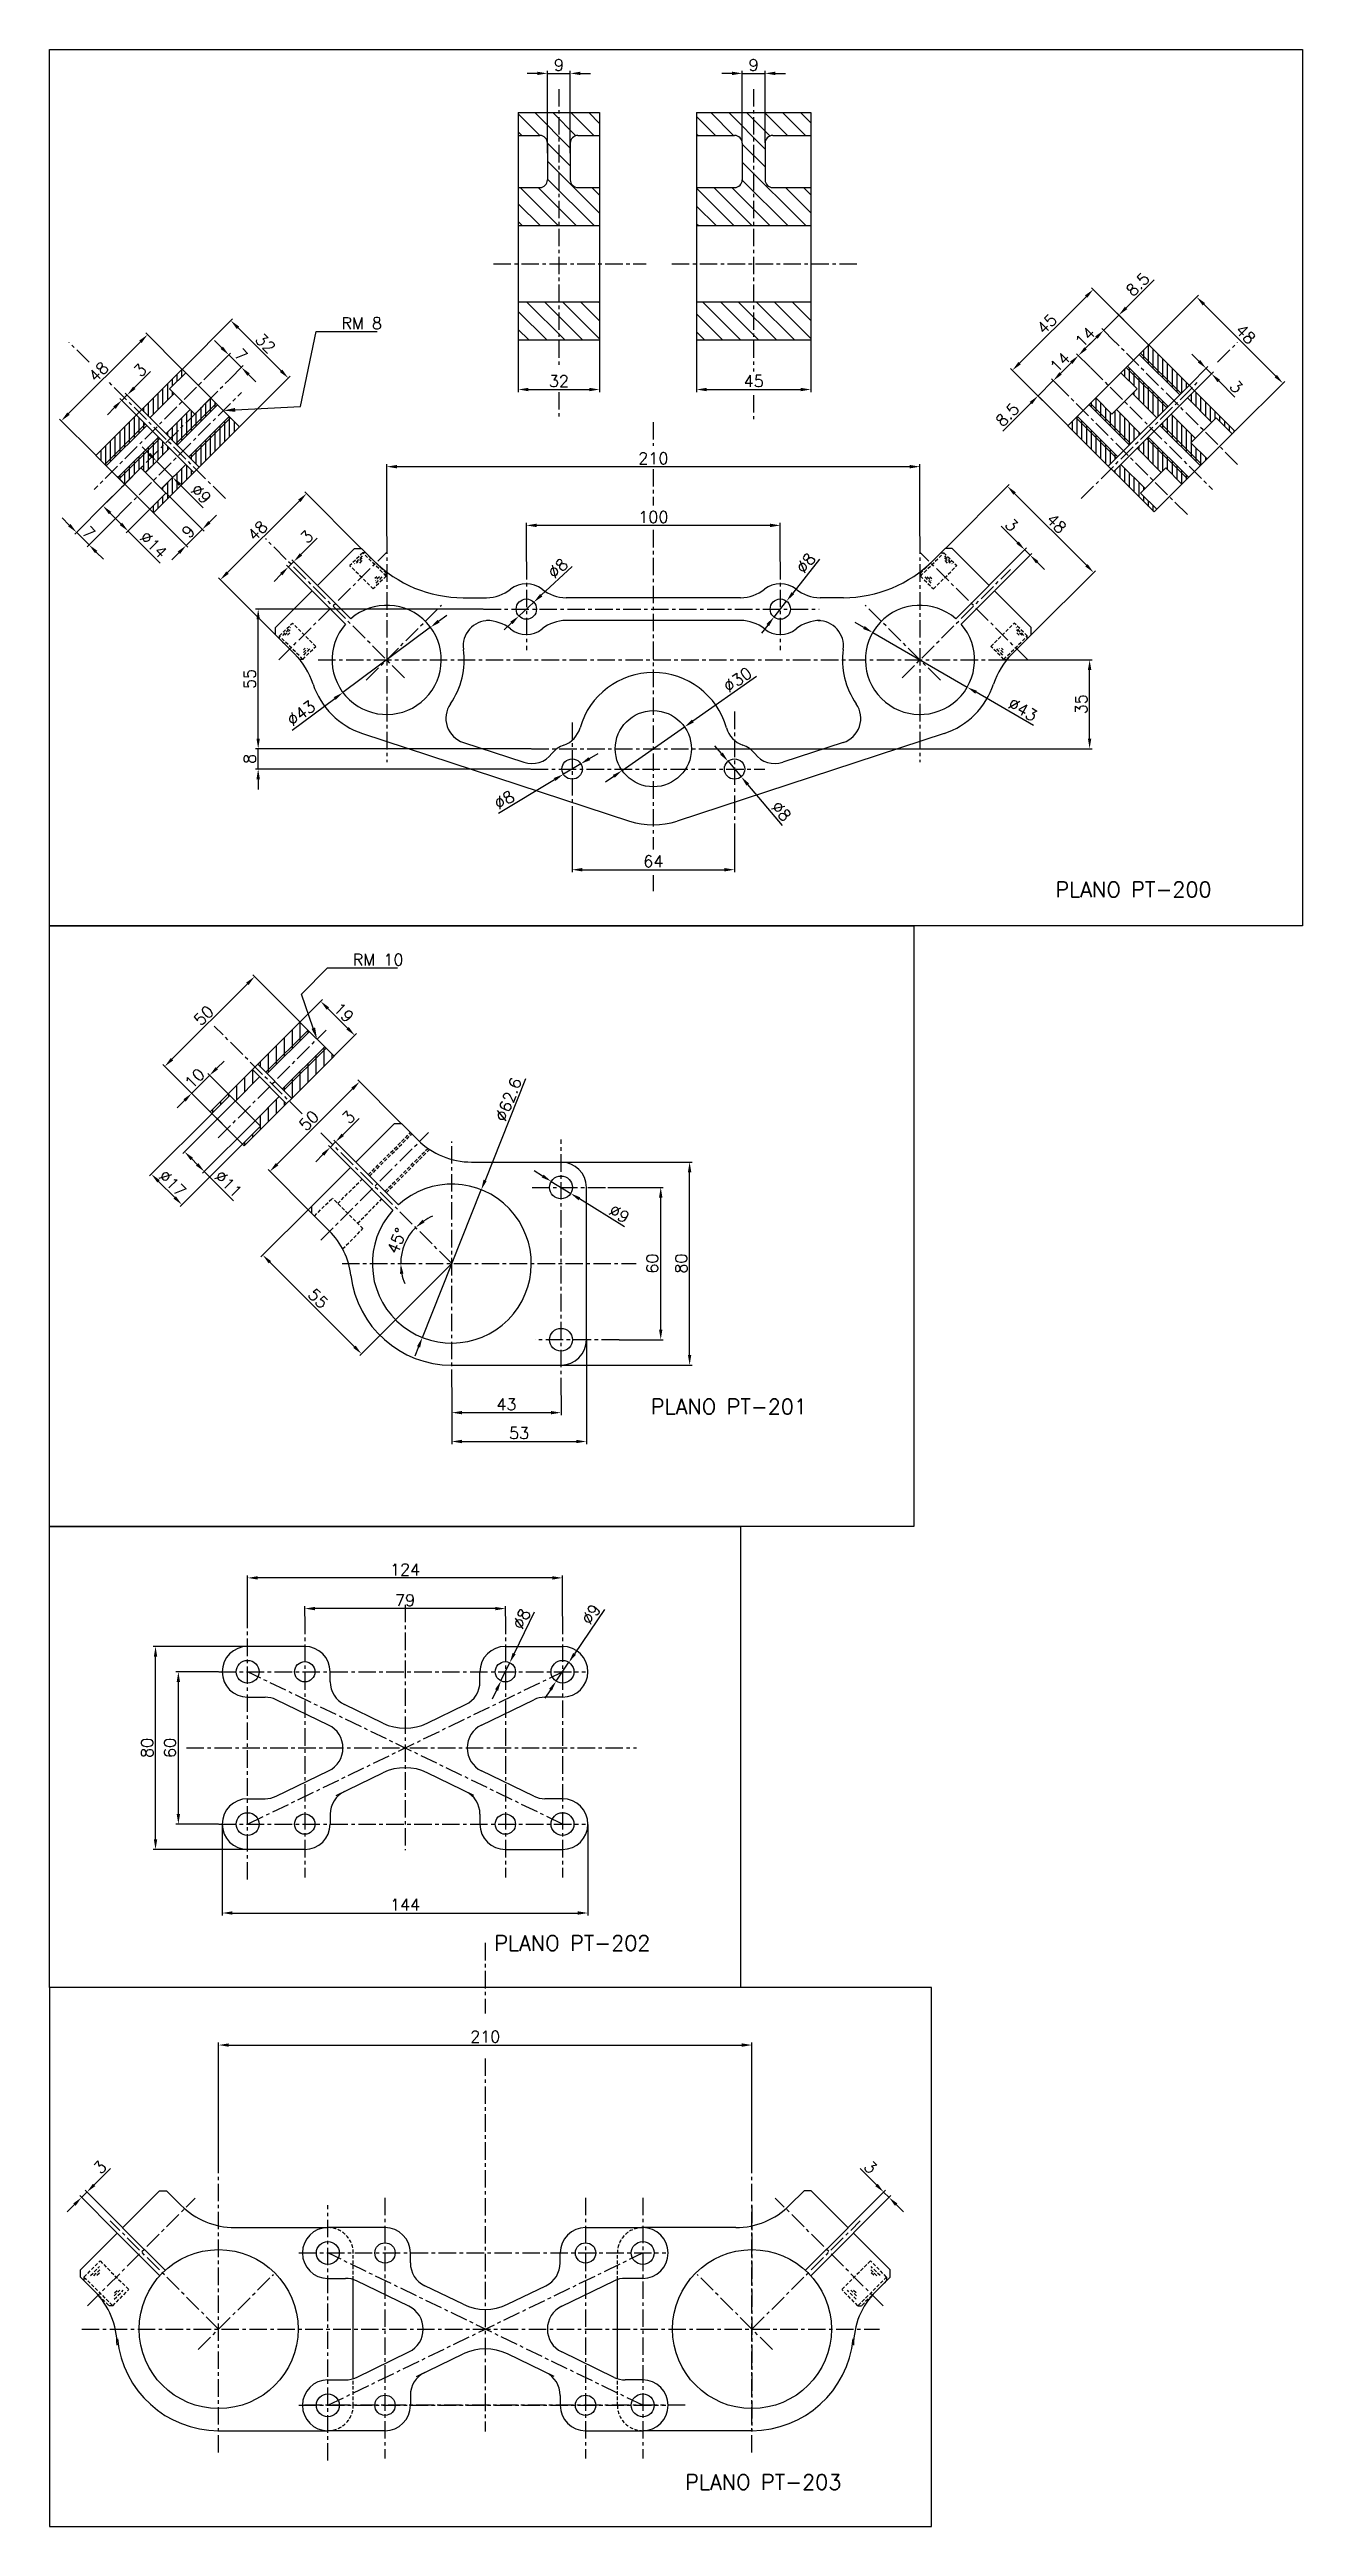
# Model space of a CAD drawing. Extents: x -1050 to 4472, y -2429 to 1188.
# Drawn here: x -1050 to -556, y -2429 to -1453 of the extents above; entities that cross this region are included whole.
import ezdxf
from ezdxf import colors
from ezdxf.entities.mleader import LeaderData, LeaderLine
from ezdxf.math import Vec2, Vec3

# ---------------------------------------------------------------- set-up
doc = ezdxf.new("R2010")
doc.units = 0
doc.header["$LTSCALE"] = 5.5
doc.header["$MEASUREMENT"] = 0
doc.linetypes.add('CENTER', pattern=[2, 1.25, -0.25, 0.25, -0.25])
doc.linetypes.add('HIDDEN', pattern=[0.375, 0.25, -0.125])
doc.layers.get('0').update_dxf_attribs({"linetype": 'CONTINUOUS'})
doc.layers.get('DEFPOINTS').update_dxf_attribs({"linetype": 'CONTINUOUS'})
for name, color, linetype in [('CL', 1, 'CENTER'), ('CO', 3, 'CONTINUOUS'), ('FI', 1, 'CONTINUOUS'), ('OC', 1, 'HIDDEN')]:
    doc.layers.add(name, color=color, linetype=linetype)
doc.styles.add('ROMANS', font='ROMANS.SHX')
doc.dimstyles.new('2', dxfattribs={"dimscale": 2, "dimtxt": 2.3, "dimasz": 2, "dimexe": 0.5, "dimexo": 0.0625, "dimgap": 0.5, "dimtad": 1, "dimdec": 4, "dimdsep": 46, "dimtxsty": 'ROMANS', "dimcen": -2, "dimclrt": 7, "dimadec": 0, "dimazin": 0, "dimtfac": 0.869565, "dimtdec": 4, "dimtmove": 0, "dimatfit": 3, "dimfxl": 1, "dimtolj": 1, "dimarcsym": 0})

msp = doc.modelspace()

# ---------------------------------------------------------------- texts
at = {"layer": 'CO', "style": 'ROMANS'}
for s, p in [('PLANO PT-200', (-653.53013, -1787.22267)), ('PLANO PT-201', (-812.84976, -1990.88762)), ('PLANO PT-202', (-874.50553, -2202.19521)), ('PLANO PT-203', (-799.33083, -2414.49746))]:
    msp.add_text(s, height=6, dxfattribs=at).set_placement(p)

# ---------------------------------------------------------------- blocks, each defined once
blk = doc.blocks.new('08912L')
for p, q in [((-6.5, 7.2), (-5.7, 8)), ((-6.5, 7.2), (-6.5, 0)), ((-6.5, 0), (6.5, 0)), ((-5.7, 8), (5.7, 8)), ((5.7, 8), (6.5, 7.2)), ((6.5, 7.2), (6.5, 0))]:
    blk.add_line(p, q)
at = {"color": 1}
for p, q in [((-6.5, 7.2), (6.5, 7.2)), ((-5.56, 5.75), (-5.56, 2.02)), ((-4.81, 5.13), (-4.81, 2.89)), ((-4.07, 4.39), (-4.07, 3.39)), ((4.52, 4.76), (4.52, 3.14)), ((5.26, 5.51), (5.26, 2.52)), ((5.76, 6.13), (5.76, 1.78))]:
    blk.add_line(p, q, dxfattribs=at)
blk = doc.blocks.new('*D144')
at = {"layer": 'CO', "color": 0, "lineweight": -2}
for p, q in [((-916.89, -1645), (-916.89, -1616.66)), ((-912.89, -1617.66), (-710.89, -1617.66)), ((-706.89, -1645), (-706.89, -1616.66))]:
    blk.add_line(p, q, dxfattribs=at)
at = {"layer": 'CO', "color": 0}
for points in [[(-912.89, -1616.99), (-912.89, -1618.33), (-916.89, -1617.66)], [(-710.89, -1616.99), (-710.89, -1618.33), (-706.89, -1617.66)]]:
    blk.add_solid(points, dxfattribs=at)
at = {"layer": 'DEFPOINTS', "color": 0}
for p in [(-706.89, -1617.66), (-916.89, -1645.13), (-706.89, -1645.13)]:
    blk.add_point(p, dxfattribs=at)
at = {"layer": 'CO', "color": 7, "insert": (-811.89, -1614.36), "char_height": 4.6, "attachment_point": 5, "style": 'ROMANS'}
blk.add_mtext('\\A1;210', dxfattribs=at)
blk = doc.blocks.new('*D145')
at = {"layer": 'CO', "color": 0, "lineweight": -2}
for p, q in [((-679.93, -1693.76), (-639.09, -1693.76)), ((-640.09, -1724.76), (-640.09, -1697.76)), ((-788.87, -1728.76), (-639.09, -1728.76))]:
    blk.add_line(p, q, dxfattribs=at)
at = {"layer": 'CO', "color": 0}
for points in [[(-640.76, -1697.76), (-639.42, -1697.76), (-640.09, -1693.76)], [(-640.76, -1724.76), (-639.42, -1724.76), (-640.09, -1728.76)]]:
    blk.add_solid(points, dxfattribs=at)
at = {"layer": 'DEFPOINTS', "color": 0}
for p in [(-680.06, -1693.76), (-640.09, -1693.76), (-788.99, -1728.76)]:
    blk.add_point(p, dxfattribs=at)
at = {"layer": 'CO', "color": 7, "insert": (-643.39, -1711.26), "char_height": 4.6, "attachment_point": 5, "rotation": 90, "style": 'ROMANS'}
blk.add_mtext('\\A1;35', dxfattribs=at)
blk = doc.blocks.new('*D146')
at = {"layer": 'CO', "color": 0, "lineweight": -2}
for p, q in [((-861.89, -1655.05), (-861.89, -1639.79)), ((-765.89, -1640.79), (-857.89, -1640.79)), ((-761.89, -1655.05), (-761.89, -1639.79))]:
    blk.add_line(p, q, dxfattribs=at)
at = {"layer": 'CO', "color": 0}
for points in [[(-857.89, -1640.13), (-857.89, -1641.46), (-861.89, -1640.79)], [(-765.89, -1640.13), (-765.89, -1641.46), (-761.89, -1640.79)]]:
    blk.add_solid(points, dxfattribs=at)
at = {"layer": 'DEFPOINTS', "color": 0}
for p in [(-861.89, -1640.79), (-861.89, -1655.18), (-761.89, -1655.18)]:
    blk.add_point(p, dxfattribs=at)
at = {"layer": 'CO', "color": 7, "insert": (-811.89, -1637.49), "char_height": 4.6, "attachment_point": 5, "style": 'ROMANS'}
blk.add_mtext('\\A1;100', dxfattribs=at)
blk = doc.blocks.new('*D147')
at = {"layer": 'CO', "color": 0, "lineweight": -2}
for p, q in [((-843.89, -1758.04), (-843.89, -1777.41)), ((-779.89, -1758.21), (-779.89, -1777.41)), ((-839.89, -1776.41), (-783.89, -1776.41))]:
    blk.add_line(p, q, dxfattribs=at)
at = {"layer": 'CO', "color": 0}
for points in [[(-839.89, -1775.75), (-839.89, -1777.08), (-843.89, -1776.41)], [(-783.89, -1775.75), (-783.89, -1777.08), (-779.89, -1776.41)]]:
    blk.add_solid(points, dxfattribs=at)
at = {"layer": 'DEFPOINTS', "color": 0}
for p in [(-843.89, -1757.92), (-779.89, -1758.09), (-779.89, -1776.41)]:
    blk.add_point(p, dxfattribs=at)
at = {"layer": 'CO', "color": 7, "insert": (-811.89, -1773.11), "char_height": 4.6, "attachment_point": 5, "style": 'ROMANS'}
blk.add_mtext('\\A1;64', dxfattribs=at)
blk = doc.blocks.new('*D148')
at = {"layer": 'CO', "color": 0, "lineweight": -2}
for p, q in [((-967.49, -1724.76), (-967.49, -1720.76)), ((-860.05, -1728.76), (-968.49, -1728.76)), ((-967.49, -1736.76), (-967.49, -1728.76)), ((-860.27, -1736.76), (-968.49, -1736.76)), ((-967.49, -1740.76), (-967.49, -1744.76))]:
    blk.add_line(p, q, dxfattribs=at)
at = {"layer": 'CO', "color": 0}
for points in [[(-968.16, -1724.76), (-966.83, -1724.76), (-967.49, -1728.76)], [(-968.16, -1740.76), (-966.83, -1740.76), (-967.49, -1736.76)]]:
    blk.add_solid(points, dxfattribs=at)
at = {"layer": 'DEFPOINTS', "color": 0}
for p in [(-967.49, -1728.76), (-859.93, -1728.76), (-860.14, -1736.76)]:
    blk.add_point(p, dxfattribs=at)
at = {"layer": 'CO', "color": 7, "insert": (-970.79, -1732.76), "char_height": 4.6, "attachment_point": 5, "rotation": 90, "style": 'ROMANS'}
blk.add_mtext('\\A1;8', dxfattribs=at)
blk = doc.blocks.new('*D149')
at = {"layer": 'CO', "color": 0, "lineweight": -2}
for p, q in [((-878.87, -1673.76), (-968.49, -1673.76)), ((-967.49, -1724.76), (-967.49, -1677.76)), ((-868.18, -1728.76), (-968.49, -1728.76))]:
    blk.add_line(p, q, dxfattribs=at)
at = {"layer": 'CO', "color": 0}
for points in [[(-968.16, -1677.76), (-966.83, -1677.76), (-967.49, -1673.76)], [(-968.16, -1724.76), (-966.83, -1724.76), (-967.49, -1728.76)]]:
    blk.add_solid(points, dxfattribs=at)
at = {"layer": 'DEFPOINTS', "color": 0}
for p in [(-967.49, -1673.76), (-878.75, -1673.76), (-868.05, -1728.76)]:
    blk.add_point(p, dxfattribs=at)
at = {"layer": 'CO', "color": 7, "insert": (-970.79, -1701.26), "char_height": 4.6, "attachment_point": 5, "rotation": 90, "style": 'ROMANS'}
blk.add_mtext('\\A1;55', dxfattribs=at)
blk = doc.blocks.new('*D150')
at = {"layer": 'CO', "color": 0, "lineweight": -2}
for p, q in [((-950.65, -1652.23), (-944.24, -1645.81)), ((-946.33, -1666.45), (-956.31, -1656.47)), ((-955.6, -1657.17), (-953.48, -1655.05)), ((-944.2, -1664.33), (-954.19, -1654.35)), ((-958.43, -1660), (-961.26, -1662.83))]:
    blk.add_line(p, q, dxfattribs=at)
at = {"layer": 'CO', "color": 0}
for points in [[(-958.9, -1659.53), (-957.96, -1660.47), (-955.6, -1657.17)], [(-951.12, -1651.75), (-950.18, -1652.7), (-953.48, -1655.05)]]:
    blk.add_solid(points, dxfattribs=at)
at = {"layer": 'DEFPOINTS', "color": 0}
for p in [(-953.48, -1655.05), (-946.24, -1666.54), (-944.12, -1664.42)]:
    blk.add_point(p, dxfattribs=at)
at = {"layer": 'CO', "color": 7, "insert": (-948.36, -1645.27), "char_height": 4.6, "attachment_point": 5, "rotation": 45, "style": 'ROMANS'}
blk.add_mtext('\\A1;3', dxfattribs=at)
blk = doc.blocks.new('*D151')
at = {"layer": 'CO', "color": 0, "lineweight": -2}
for p, q in [((-668.47, -1647.56), (-674.88, -1641.15)), ((-679.58, -1664.33), (-664.93, -1649.68)), ((-677.46, -1666.45), (-662.81, -1651.8)), ((-663.52, -1652.51), (-665.64, -1650.39)), ((-660.69, -1655.34), (-657.86, -1658.17))]:
    blk.add_line(p, q, dxfattribs=at)
at = {"layer": 'CO', "color": 0}
for points in [[(-668, -1647.09), (-668.94, -1648.03), (-665.64, -1650.39)], [(-660.22, -1654.87), (-661.16, -1655.81), (-663.52, -1652.51)]]:
    blk.add_solid(points, dxfattribs=at)
at = {"layer": 'DEFPOINTS', "color": 0}
for p in [(-665.64, -1650.39), (-679.67, -1664.42), (-677.55, -1666.54)]:
    blk.add_point(p, dxfattribs=at)
at = {"layer": 'CO', "color": 7, "insert": (-670.76, -1640.61), "char_height": 4.6, "attachment_point": 5, "rotation": 315, "style": 'ROMANS'}
blk.add_mtext('\\A1;3', dxfattribs=at)
blk = doc.blocks.new('*D152')
at = {"layer": 'CO', "color": 0, "lineweight": -2}
for p, q in [((-696.9, -1649.83), (-671.76, -1624.69)), ((-641.35, -1656.51), (-669.64, -1628.22)), ((-662.96, -1683.77), (-637.82, -1658.63))]:
    blk.add_line(p, q, dxfattribs=at)
at = {"layer": 'CO', "color": 0}
for points in [[(-669.17, -1627.75), (-670.11, -1628.69), (-672.47, -1625.39)], [(-640.88, -1656.04), (-641.82, -1656.98), (-638.52, -1659.33)]]:
    blk.add_solid(points, dxfattribs=at)
at = {"layer": 'DEFPOINTS', "color": 0}
for p in [(-672.47, -1625.39), (-696.99, -1649.92), (-663.05, -1683.86)]:
    blk.add_point(p, dxfattribs=at)
at = {"layer": 'CO', "color": 7, "insert": (-653.16, -1640.03), "char_height": 4.6, "attachment_point": 5, "rotation": 315, "style": 'ROMANS'}
blk.add_mtext('\\A1;48', dxfattribs=at)
blk = doc.blocks.new('*D153')
at = {"layer": 'CO', "color": 0, "lineweight": -2}
for p, q in [((-926.88, -1649.83), (-949.15, -1627.56)), ((-979.56, -1659.38), (-951.28, -1631.09)), ((-960.82, -1683.77), (-983.09, -1661.5))]:
    blk.add_line(p, q, dxfattribs=at)
at = {"layer": 'CO', "color": 0}
for points in [[(-951.75, -1630.62), (-950.8, -1631.57), (-948.45, -1628.27)], [(-980.03, -1658.91), (-979.09, -1659.85), (-982.39, -1662.21)]]:
    blk.add_solid(points, dxfattribs=at)
at = {"layer": 'DEFPOINTS', "color": 0}
for p in [(-948.45, -1628.27), (-926.79, -1649.92), (-960.73, -1683.86)]:
    blk.add_point(p, dxfattribs=at)
at = {"layer": 'CO', "color": 7, "insert": (-967.75, -1642.9), "char_height": 4.6, "attachment_point": 5, "rotation": 45, "style": 'ROMANS'}
blk.add_mtext('\\A1;48', dxfattribs=at)
blk = doc.blocks.new('*D154')
at = {"layer": 'CO', "color": 0, "lineweight": -2}
for p, q in [((-843.86, -1656.99), (-856.03, -1668.31)), ((-864.82, -1676.49), (-858.96, -1671.04)), ((-867.75, -1679.21), (-870.68, -1681.93))]:
    blk.add_line(p, q, dxfattribs=at)
at = {"layer": 'CO', "color": 0}
for points in [[(-856.49, -1667.82), (-855.58, -1668.8), (-858.96, -1671.04)], [(-868.2, -1678.72), (-867.3, -1679.7), (-864.82, -1676.49)]]:
    blk.add_solid(points, dxfattribs=at)
at = {"layer": 'DEFPOINTS', "color": 0}
for p in [(-864.82, -1676.49), (-858.96, -1671.04)]:
    blk.add_point(p, dxfattribs=at)
at = {"layer": 'CO', "color": 7, "insert": (-849.48, -1657.71), "char_height": 4.6, "attachment_point": 5, "rotation": 42.9294, "style": 'ROMANS'}
blk.add_mtext('\\A1;∅8', dxfattribs=at)
blk = doc.blocks.new('*D155')
at = {"layer": 'CO', "color": 0, "lineweight": -2}
for p, q in [((-746.39, -1654.1), (-756.94, -1667.48)), ((-764.37, -1676.9), (-759.42, -1670.62)), ((-766.85, -1680.04), (-769.32, -1683.19))]:
    blk.add_line(p, q, dxfattribs=at)
at = {"layer": 'CO', "color": 0}
for points in [[(-757.46, -1667.07), (-756.42, -1667.89), (-759.42, -1670.62)], [(-767.37, -1679.63), (-766.32, -1680.46), (-764.37, -1676.9)]]:
    blk.add_solid(points, dxfattribs=at)
at = {"layer": 'DEFPOINTS', "color": 0}
for p in [(-764.37, -1676.9), (-759.42, -1670.62)]:
    blk.add_point(p, dxfattribs=at)
at = {"layer": 'CO', "color": 7, "insert": (-751.84, -1655.68), "char_height": 4.6, "attachment_point": 5, "rotation": 51.74924, "style": 'ROMANS'}
blk.add_mtext('\\A1;∅8', dxfattribs=at)
blk = doc.blocks.new('*D156')
at = {"layer": 'CO', "color": 0, "lineweight": -2}
for p, q in [((-840.46, -1734.7), (-847.32, -1738.82)), ((-837.03, -1732.65), (-833.6, -1730.59)), ((-872.88, -1754.16), (-850.75, -1740.88))]:
    blk.add_line(p, q, dxfattribs=at)
at = {"layer": 'CO', "color": 0}
for points in [[(-837.38, -1732.07), (-836.69, -1733.22), (-840.46, -1734.7)], [(-851.1, -1740.31), (-850.41, -1741.45), (-847.32, -1738.82)]]:
    blk.add_solid(points, dxfattribs=at)
at = {"layer": 'DEFPOINTS', "color": 0}
for p in [(-840.46, -1734.7), (-847.32, -1738.82)]:
    blk.add_point(p, dxfattribs=at)
at = {"layer": 'CO', "color": 7, "insert": (-870.62, -1748.95), "char_height": 4.6, "attachment_point": 5, "rotation": 30.96654, "style": 'ROMANS'}
blk.add_mtext('\\A1;∅8', dxfattribs=at)
blk = doc.blocks.new('*D157')
at = {"layer": 'CO', "color": 0, "lineweight": -2}
for p, q in [((-785.07, -1730.66), (-787.66, -1727.62)), ((-782.48, -1733.71), (-777.3, -1739.81)), ((-760.97, -1759.03), (-774.71, -1742.86))]:
    blk.add_line(p, q, dxfattribs=at)
at = {"layer": 'CO', "color": 0}
for points in [[(-784.56, -1730.23), (-785.58, -1731.1), (-782.48, -1733.71)], [(-774.2, -1742.43), (-775.22, -1743.29), (-777.3, -1739.81)]]:
    blk.add_solid(points, dxfattribs=at)
at = {"layer": 'DEFPOINTS', "color": 0}
for p in [(-782.48, -1733.71), (-777.3, -1739.81)]:
    blk.add_point(p, dxfattribs=at)
at = {"layer": 'CO', "color": 7, "insert": (-761.45, -1753.38), "char_height": 4.6, "attachment_point": 5, "rotation": 310.34955, "style": 'ROMANS'}
blk.add_mtext('\\A1;∅8', dxfattribs=at)
blk = doc.blocks.new('*D158')
at = {"layer": 'CO', "color": 0, "lineweight": -2}
for p, q in [((-771.23, -1700.35), (-796.32, -1717.88)), ((-824.19, -1737.35), (-799.6, -1720.17)), ((-827.47, -1739.65), (-830.74, -1741.94))]:
    blk.add_line(p, q, dxfattribs=at)
at = {"layer": 'CO', "color": 0}
for points in [[(-796.7, -1717.33), (-795.94, -1718.42), (-799.6, -1720.17)], [(-827.85, -1739.1), (-827.08, -1740.19), (-824.19, -1737.35)]]:
    blk.add_solid(points, dxfattribs=at)
at = {"layer": 'DEFPOINTS', "color": 0}
for p in [(-799.6, -1720.17), (-824.19, -1737.35)]:
    blk.add_point(p, dxfattribs=at)
at = {"layer": 'CO', "color": 7, "insert": (-778.7, -1701.54), "char_height": 4.6, "attachment_point": 5, "rotation": 34.94795, "style": 'ROMANS'}
blk.add_mtext('\\A1;∅30', dxfattribs=at)
blk = doc.blocks.new('*D159')
at = {"layer": 'CO', "color": 0, "lineweight": -2}
for p, q in [((-896.44, -1678.54), (-893.23, -1676.15)), ((-899.64, -1680.93), (-934.14, -1706.6)), ((-954.09, -1721.44), (-937.35, -1708.99))]:
    blk.add_line(p, q, dxfattribs=at)
at = {"layer": 'CO', "color": 0}
for points in [[(-896.83, -1678), (-896.04, -1679.07), (-899.64, -1680.93)], [(-937.75, -1708.45), (-936.95, -1709.52), (-934.14, -1706.6)]]:
    blk.add_solid(points, dxfattribs=at)
at = {"layer": 'DEFPOINTS', "color": 0}
for p in [(-899.64, -1680.93), (-934.14, -1706.6)]:
    blk.add_point(p, dxfattribs=at)
at = {"layer": 'CO', "color": 7, "insert": (-950.6, -1714.73), "char_height": 4.6, "attachment_point": 5, "rotation": 36.65766, "style": 'ROMANS'}
blk.add_mtext('\\A1;∅43', dxfattribs=at)
blk = doc.blocks.new('*D160')
at = {"layer": 'CO', "color": 0, "lineweight": -2}
for p, q in [((-728.98, -1681.01), (-732.44, -1679.01)), ((-725.51, -1683.01), (-688.27, -1704.51)), ((-662.16, -1719.59), (-684.81, -1706.51))]:
    blk.add_line(p, q, dxfattribs=at)
at = {"layer": 'CO', "color": 0}
for points in [[(-728.64, -1680.43), (-729.31, -1681.59), (-725.51, -1683.01)], [(-684.48, -1705.94), (-685.14, -1707.09), (-688.27, -1704.51)]]:
    blk.add_solid(points, dxfattribs=at)
at = {"layer": 'DEFPOINTS', "color": 0}
for p in [(-725.51, -1683.01), (-688.27, -1704.51)]:
    blk.add_point(p, dxfattribs=at)
at = {"layer": 'CO', "color": 7, "insert": (-666.41, -1713.33), "char_height": 4.6, "attachment_point": 5, "rotation": 329.99858, "style": 'ROMANS'}
blk.add_mtext('\\A1;∅43', dxfattribs=at)
blk = doc.blocks.new('*D161')
at = {"layer": 'CO', "color": 0, "lineweight": -2}
for p, q in [((-865.08, -1567.85), (-865.08, -1588.27)), ((-833.08, -1567.85), (-833.08, -1588.27)), ((-861.08, -1587.27), (-837.08, -1587.27))]:
    blk.add_line(p, q, dxfattribs=at)
at = {"layer": 'CO', "color": 0}
for points in [[(-861.08, -1586.61), (-861.08, -1587.94), (-865.08, -1587.27)], [(-837.08, -1586.61), (-837.08, -1587.94), (-833.08, -1587.27)]]:
    blk.add_solid(points, dxfattribs=at)
at = {"layer": 'DEFPOINTS', "color": 0}
for p in [(-865.08, -1567.72), (-833.08, -1567.72), (-833.08, -1587.27)]:
    blk.add_point(p, dxfattribs=at)
at = {"layer": 'CO', "color": 7, "insert": (-849.08, -1583.97), "char_height": 4.6, "attachment_point": 5, "style": 'ROMANS'}
blk.add_mtext('\\A1;32', dxfattribs=at)
blk = doc.blocks.new('*D162')
at = {"layer": 'CO', "color": 0, "lineweight": -2}
for p, q in [((-857.58, -1462.76), (-861.58, -1462.76)), ((-853.58, -1494.16), (-853.58, -1461.76)), ((-853.58, -1462.76), (-844.58, -1462.76)), ((-844.58, -1494.16), (-844.58, -1461.76)), ((-840.58, -1462.76), (-836.58, -1462.76))]:
    blk.add_line(p, q, dxfattribs=at)
at = {"layer": 'CO', "color": 0}
for points in [[(-857.58, -1462.09), (-857.58, -1463.42), (-853.58, -1462.76)], [(-840.58, -1462.09), (-840.58, -1463.42), (-844.58, -1462.76)]]:
    blk.add_solid(points, dxfattribs=at)
at = {"layer": 'DEFPOINTS', "color": 0}
for p in [(-844.58, -1462.76), (-853.58, -1494.29), (-844.58, -1494.29)]:
    blk.add_point(p, dxfattribs=at)
at = {"layer": 'CO', "color": 7, "insert": (-849.08, -1459.46), "char_height": 4.6, "attachment_point": 5, "style": 'ROMANS'}
blk.add_mtext('\\A1;9', dxfattribs=at)
blk = doc.blocks.new('*D163')
at = {"layer": 'CO', "color": 0, "lineweight": -2}
for p, q in [((-780.88, -1462.76), (-784.88, -1462.76)), ((-776.88, -1490.1), (-776.88, -1461.76)), ((-776.88, -1462.76), (-767.88, -1462.76)), ((-767.88, -1490.1), (-767.88, -1461.76)), ((-763.88, -1462.76), (-759.88, -1462.76))]:
    blk.add_line(p, q, dxfattribs=at)
at = {"layer": 'CO', "color": 0}
for points in [[(-780.88, -1462.09), (-780.88, -1463.42), (-776.88, -1462.76)], [(-763.88, -1462.09), (-763.88, -1463.42), (-767.88, -1462.76)]]:
    blk.add_solid(points, dxfattribs=at)
at = {"layer": 'DEFPOINTS', "color": 0}
for p in [(-767.88, -1462.76), (-776.88, -1490.22), (-767.88, -1490.22)]:
    blk.add_point(p, dxfattribs=at)
at = {"layer": 'CO', "color": 7, "insert": (-772.38, -1459.46), "char_height": 4.6, "attachment_point": 5, "style": 'ROMANS'}
blk.add_mtext('\\A1;9', dxfattribs=at)
blk = doc.blocks.new('*D164')
at = {"layer": 'CO', "color": 0, "lineweight": -2}
for p, q in [((-794.88, -1567.85), (-794.88, -1588.27)), ((-749.88, -1567.85), (-749.88, -1588.27)), ((-790.88, -1587.27), (-753.88, -1587.27))]:
    blk.add_line(p, q, dxfattribs=at)
at = {"layer": 'CO', "color": 0}
for points in [[(-790.88, -1586.61), (-790.88, -1587.94), (-794.88, -1587.27)], [(-753.88, -1586.61), (-753.88, -1587.94), (-749.88, -1587.27)]]:
    blk.add_solid(points, dxfattribs=at)
at = {"layer": 'DEFPOINTS', "color": 0}
for p in [(-794.88, -1567.72), (-749.88, -1567.72), (-749.88, -1587.27)]:
    blk.add_point(p, dxfattribs=at)
at = {"layer": 'CO', "color": 7, "insert": (-772.38, -1583.97), "char_height": 4.6, "attachment_point": 5, "style": 'ROMANS'}
blk.add_mtext('\\A1;45', dxfattribs=at)
blk = doc.blocks.new('*D165')
at = {"layer": 'CO', "color": 0, "lineweight": -2}
for p, q in [((-1042.17, -1596.77), (-1013.88, -1568.49)), ((-997.52, -1579.2), (-1011.76, -1564.95)), ((-1031.46, -1613.14), (-1045.7, -1598.89))]:
    blk.add_line(p, q, dxfattribs=at)
at = {"layer": 'CO', "color": 0}
for points in [[(-1014.35, -1568.02), (-1013.41, -1568.96), (-1011.05, -1565.66)], [(-1042.64, -1596.3), (-1041.7, -1597.24), (-1045, -1599.6)]]:
    blk.add_solid(points, dxfattribs=at)
at = {"layer": 'DEFPOINTS', "color": 0}
for p in [(-1011.05, -1565.66), (-997.43, -1579.28), (-1031.37, -1613.23)]:
    blk.add_point(p, dxfattribs=at)
at = {"layer": 'CO', "color": 7, "insert": (-1030.36, -1580.3), "char_height": 4.6, "attachment_point": 5, "rotation": 45, "style": 'ROMANS'}
blk.add_mtext('\\A1;48', dxfattribs=at)
blk = doc.blocks.new('*D166')
at = {"layer": 'CO', "color": 0, "lineweight": -2}
for p, q in [((-997.34, -1579.2), (-977.56, -1559.42)), ((-975.44, -1562.96), (-958.47, -1579.93)), ((-974.71, -1601.82), (-954.94, -1582.05))]:
    blk.add_line(p, q, dxfattribs=at)
at = {"layer": 'CO', "color": 0}
for points in [[(-974.97, -1562.48), (-975.92, -1563.43), (-978.27, -1560.13)], [(-958, -1579.45), (-958.94, -1580.4), (-955.64, -1582.75)]]:
    blk.add_solid(points, dxfattribs=at)
at = {"layer": 'DEFPOINTS', "color": 0}
for p in [(-997.43, -1579.28), (-955.64, -1582.75), (-974.8, -1601.91)]:
    blk.add_point(p, dxfattribs=at)
at = {"layer": 'CO', "color": 7, "insert": (-964.62, -1569.11), "char_height": 4.6, "attachment_point": 5, "rotation": 315, "style": 'ROMANS'}
blk.add_mtext('\\A1;32', dxfattribs=at)
blk = doc.blocks.new('*D167')
at = {"layer": 'CO', "color": 0, "lineweight": -2}
for p, q in [((-981.87, -1570.8), (-984.7, -1567.97)), ((-983.91, -1578.49), (-978.34, -1572.92)), ((-974.09, -1578.58), (-979.04, -1573.63)), ((-978.96, -1583.44), (-973.39, -1577.87)), ((-971.27, -1581.4), (-968.44, -1584.23))]:
    blk.add_line(p, q, dxfattribs=at)
at = {"layer": 'CO', "color": 0}
for points in [[(-981.4, -1570.33), (-982.34, -1571.27), (-979.04, -1573.63)], [(-970.79, -1580.93), (-971.74, -1581.88), (-974.09, -1578.58)]]:
    blk.add_solid(points, dxfattribs=at)
at = {"layer": 'DEFPOINTS', "color": 0}
for p in [(-983.99, -1578.58), (-979.04, -1573.63), (-979.04, -1583.53)]:
    blk.add_point(p, dxfattribs=at)
at = {"layer": 'CO', "color": 7, "insert": (-974.24, -1573.77), "char_height": 4.6, "attachment_point": 5, "rotation": 315, "style": 'ROMANS'}
blk.add_mtext('\\A1;7', dxfattribs=at)
blk = doc.blocks.new('*D168')
at = {"layer": 'CO', "color": 0, "lineweight": -2}
for p, q in [((-1041.87, -1640.69), (-1044.69, -1637.86)), ((-1027.22, -1631.7), (-1039.75, -1644.23)), ((-1022.27, -1636.65), (-1034.8, -1649.18)), ((-1039.04, -1643.52), (-1034.09, -1648.47)), ((-1031.26, -1651.3), (-1028.43, -1654.13))]:
    blk.add_line(p, q, dxfattribs=at)
at = {"layer": 'CO', "color": 0}
for points in [[(-1041.4, -1640.22), (-1042.34, -1641.16), (-1039.04, -1643.52)], [(-1030.79, -1650.83), (-1031.73, -1651.77), (-1034.09, -1648.47)]]:
    blk.add_solid(points, dxfattribs=at)
at = {"layer": 'DEFPOINTS', "color": 0}
for p in [(-1027.13, -1631.61), (-1022.18, -1636.56), (-1034.09, -1648.47)]:
    blk.add_point(p, dxfattribs=at)
at = {"layer": 'CO', "color": 7, "insert": (-1034.23, -1643.66), "char_height": 4.6, "attachment_point": 5, "rotation": 315, "style": 'ROMANS'}
blk.add_mtext('\\A1;7', dxfattribs=at)
blk = doc.blocks.new('*D169')
at = {"layer": 'CO', "color": 0, "lineweight": -2}
for p, q in [((-1003.7, -1628.16), (-988.8, -1643.07)), ((-1010.07, -1634.53), (-995.17, -1649.43)), ((-986.68, -1639.53), (-983.85, -1636.7)), ((-989.51, -1642.36), (-995.87, -1648.72)), ((-998.7, -1651.55), (-1001.53, -1654.38))]:
    blk.add_line(p, q, dxfattribs=at)
at = {"layer": 'CO', "color": 0}
for points in [[(-999.17, -1651.08), (-998.23, -1652.02), (-995.87, -1648.72)], [(-987.15, -1639.06), (-986.21, -1640), (-989.51, -1642.36)]]:
    blk.add_solid(points, dxfattribs=at)
at = {"layer": 'DEFPOINTS', "color": 0}
for p in [(-1003.79, -1628.07), (-1010.16, -1634.44), (-995.87, -1648.72)]:
    blk.add_point(p, dxfattribs=at)
at = {"layer": 'CO', "color": 7, "insert": (-995.02, -1643.21), "char_height": 4.6, "attachment_point": 5, "rotation": 45, "style": 'ROMANS'}
blk.add_mtext('\\A1;9', dxfattribs=at)
blk = doc.blocks.new('*D170')
at = {"layer": 'CO', "color": 0, "lineweight": -2}
for p, q in [((-1010.34, -1612.7), (-1013.17, -1609.88)), ((-1011.84, -1619.85), (-1006.81, -1614.83)), ((-1007.51, -1615.53), (-1001.15, -1621.9)), ((-1005.47, -1626.22), (-1000.44, -1621.19)), ((-998.32, -1624.72), (-989.12, -1633.92))]:
    blk.add_line(p, q, dxfattribs=at)
at = {"layer": 'CO', "color": 0}
for points in [[(-1009.87, -1612.23), (-1010.81, -1613.18), (-1007.51, -1615.53)], [(-997.85, -1624.25), (-998.79, -1625.2), (-1001.15, -1621.9)]]:
    blk.add_solid(points, dxfattribs=at)
at = {"layer": 'DEFPOINTS', "color": 0}
for p in [(-1011.92, -1619.94), (-1005.56, -1626.31), (-1001.15, -1621.9)]:
    blk.add_point(p, dxfattribs=at)
at = {"layer": 'CO', "color": 7, "insert": (-989.97, -1628.4), "char_height": 4.6, "attachment_point": 5, "rotation": 315, "style": 'ROMANS'}
blk.add_mtext('\\A1;%%C9', dxfattribs=at)
blk = doc.blocks.new('*D171')
at = {"layer": 'CO', "color": 0, "lineweight": -2}
for p, q in [((-1016.28, -1586.6), (-1009.87, -1580.19)), ((-1021.23, -1591.55), (-1019.1, -1589.43)), ((-1013.43, -1595.11), (-1019.81, -1588.72)), ((-1024.05, -1594.38), (-1026.88, -1597.21)), ((-1015.55, -1597.23), (-1021.93, -1590.84))]:
    blk.add_line(p, q, dxfattribs=at)
at = {"layer": 'CO', "color": 0}
for points in [[(-1016.75, -1586.13), (-1015.81, -1587.07), (-1019.1, -1589.43)], [(-1024.53, -1593.91), (-1023.58, -1594.85), (-1021.23, -1591.55)]]:
    blk.add_solid(points, dxfattribs=at)
at = {"layer": 'DEFPOINTS', "color": 0}
for p in [(-1019.1, -1589.43), (-1015.46, -1597.32), (-1013.34, -1595.19)]:
    blk.add_point(p, dxfattribs=at)
at = {"layer": 'CO', "color": 7, "insert": (-1013.99, -1579.65), "char_height": 4.6, "attachment_point": 5, "rotation": 45, "style": 'ROMANS'}
blk.add_mtext('\\A1;3', dxfattribs=at)
blk = doc.blocks.new('*D172')
at = {"layer": 'CO', "color": 0, "lineweight": -2}
for p, q in [((-1020.14, -1624.63), (-1029.33, -1633.81)), ((-1025.8, -1635.93), (-1021.55, -1640.18)), ((-1010.25, -1634.53), (-1019.43, -1643.71)), ((-1018.72, -1643.01), (-1006.12, -1655.61))]:
    blk.add_line(p, q, dxfattribs=at)
at = {"layer": 'CO', "color": 0}
for points in [[(-1025.32, -1635.46), (-1026.27, -1636.41), (-1028.62, -1633.11)], [(-1021.08, -1639.71), (-1022.02, -1640.65), (-1018.72, -1643.01)]]:
    blk.add_solid(points, dxfattribs=at)
at = {"layer": 'DEFPOINTS', "color": 0}
for p in [(-1020.06, -1624.54), (-1010.16, -1634.44), (-1018.72, -1643.01)]:
    blk.add_point(p, dxfattribs=at)
at = {"layer": 'CO', "color": 7, "insert": (-1008.67, -1648.39), "char_height": 4.6, "attachment_point": 5, "rotation": 315, "style": 'ROMANS'}
blk.add_mtext('\\A1;%%C14', dxfattribs=at)
blk = doc.blocks.new('*D181')
at = {"layer": 'CO', "color": 0, "lineweight": -2}
for p, q in [((-651.56, -1580.95), (-647.31, -1576.71)), ((-639.88, -1578.49), (-645.19, -1573.17)), ((-649.78, -1588.39), (-655.09, -1583.07))]:
    blk.add_line(p, q, dxfattribs=at)
at = {"layer": 'CO', "color": 0}
for points in [[(-652.03, -1580.48), (-651.09, -1581.42), (-654.39, -1583.78)], [(-647.79, -1576.24), (-646.84, -1577.18), (-644.49, -1573.88)]]:
    blk.add_solid(points, dxfattribs=at)
at = {"layer": 'DEFPOINTS', "color": 0}
for p in [(-644.49, -1573.88), (-639.79, -1578.58), (-649.69, -1588.48)]:
    blk.add_point(p, dxfattribs=at)
at = {"layer": 'CO', "color": 7, "insert": (-651.77, -1576.5), "char_height": 4.6, "attachment_point": 5, "rotation": 45, "style": 'ROMANS'}
blk.add_mtext('\\A1;14', dxfattribs=at)
blk = doc.blocks.new('*D182')
at = {"layer": 'CO', "color": 0, "lineweight": -2}
for p, q in [((-641.66, -1571.05), (-637.41, -1566.81)), ((-629.98, -1568.59), (-635.29, -1563.28)), ((-639.88, -1578.49), (-645.19, -1573.17))]:
    blk.add_line(p, q, dxfattribs=at)
at = {"layer": 'CO', "color": 0}
for points in [[(-642.13, -1570.58), (-641.19, -1571.52), (-644.49, -1573.88)], [(-637.89, -1566.34), (-636.94, -1567.28), (-634.59, -1563.98)]]:
    blk.add_solid(points, dxfattribs=at)
at = {"layer": 'DEFPOINTS', "color": 0}
for p in [(-634.59, -1563.98), (-629.89, -1568.68), (-639.79, -1578.58)]:
    blk.add_point(p, dxfattribs=at)
at = {"layer": 'CO', "color": 7, "insert": (-641.87, -1566.6), "char_height": 4.6, "attachment_point": 5, "rotation": 45, "style": 'ROMANS'}
blk.add_mtext('\\A1;14', dxfattribs=at)
blk = doc.blocks.new('*D183')
at = {"layer": 'CO', "color": 0, "lineweight": -2}
for p, q in [((-641.5, -1550.71), (-667.66, -1576.87)), ((-616.9, -1569.65), (-639.38, -1547.17)), ((-648.72, -1601.47), (-671.2, -1578.99))]:
    blk.add_line(p, q, dxfattribs=at)
at = {"layer": 'CO', "color": 0}
for points in [[(-641.97, -1550.24), (-641.03, -1551.18), (-638.67, -1547.88)], [(-668.13, -1576.4), (-667.19, -1577.34), (-670.49, -1579.7)]]:
    blk.add_solid(points, dxfattribs=at)
at = {"layer": 'DEFPOINTS', "color": 0}
for p in [(-616.81, -1569.74), (-670.49, -1579.7), (-648.63, -1601.56)]:
    blk.add_point(p, dxfattribs=at)
at = {"layer": 'CO', "color": 7, "insert": (-656.91, -1561.46), "char_height": 4.6, "attachment_point": 5, "rotation": 45, "style": 'ROMANS'}
blk.add_mtext('\\A1;45', dxfattribs=at)
blk = doc.blocks.new('*D184')
at = {"layer": 'CO', "color": 0, "lineweight": -2}
for p, q in [((-625.75, -1555.14), (-614.69, -1544.09)), ((-634.59, -1563.98), (-628.58, -1557.97)), ((-623.97, -1562.58), (-629.28, -1557.26)), ((-637.41, -1566.81), (-640.24, -1569.64)), ((-629.98, -1568.59), (-635.29, -1563.28))]:
    blk.add_line(p, q, dxfattribs=at)
at = {"layer": 'CO', "color": 0}
for points in [[(-626.22, -1554.67), (-625.28, -1555.61), (-628.58, -1557.97)], [(-637.89, -1566.34), (-636.94, -1567.28), (-634.59, -1563.98)]]:
    blk.add_solid(points, dxfattribs=at)
at = {"layer": 'DEFPOINTS', "color": 0}
for p in [(-628.58, -1557.97), (-629.89, -1568.68), (-623.88, -1562.67)]:
    blk.add_point(p, dxfattribs=at)
at = {"layer": 'CO', "color": 7, "insert": (-621.14, -1545.87), "char_height": 4.6, "attachment_point": 5, "rotation": 45, "style": 'ROMANS'}
blk.add_mtext('\\A1;8.5', dxfattribs=at)
blk = doc.blocks.new('*D185')
at = {"layer": 'CO', "color": 0, "lineweight": -2}
for p, q in [((-651.56, -1580.95), (-648.73, -1578.12)), ((-655.79, -1594.4), (-661.1, -1589.08)), ((-654.39, -1583.78), (-660.4, -1589.79)), ((-649.78, -1588.39), (-655.09, -1583.07)), ((-663.22, -1592.62), (-674.28, -1603.68))]:
    blk.add_line(p, q, dxfattribs=at)
at = {"layer": 'CO', "color": 0}
for points in [[(-652.03, -1580.48), (-651.09, -1581.42), (-654.39, -1583.78)], [(-663.7, -1592.15), (-662.75, -1593.09), (-660.4, -1589.79)]]:
    blk.add_solid(points, dxfattribs=at)
at = {"layer": 'DEFPOINTS', "color": 0}
for p in [(-660.4, -1589.79), (-649.69, -1588.48), (-655.7, -1594.49)]:
    blk.add_point(p, dxfattribs=at)
at = {"layer": 'CO', "color": 7, "insert": (-672.5, -1597.23), "char_height": 4.6, "attachment_point": 5, "rotation": 45, "style": 'ROMANS'}
blk.add_mtext('\\A1;8.5', dxfattribs=at)
blk = doc.blocks.new('*D186')
at = {"layer": 'CO', "color": 0, "lineweight": -2}
for p, q in [((-600.81, -1585.56), (-593.49, -1578.24)), ((-597.03, -1576.12), (-599.86, -1573.29)), ((-598.69, -1587.68), (-591.37, -1580.36)), ((-594.2, -1578.95), (-592.08, -1581.07)), ((-589.25, -1583.9), (-582.84, -1590.31))]:
    blk.add_line(p, q, dxfattribs=at)
at = {"layer": 'CO', "color": 0}
for points in [[(-596.56, -1575.65), (-597.5, -1576.59), (-594.2, -1578.95)], [(-588.78, -1583.43), (-589.72, -1584.37), (-592.08, -1581.07)]]:
    blk.add_solid(points, dxfattribs=at)
at = {"layer": 'DEFPOINTS', "color": 0}
for p in [(-600.9, -1585.65), (-598.78, -1587.77), (-592.08, -1581.07)]:
    blk.add_point(p, dxfattribs=at)
at = {"layer": 'CO', "color": 7, "insert": (-582.3, -1586.19), "char_height": 4.6, "attachment_point": 5, "rotation": 315, "style": 'ROMANS'}
blk.add_mtext('\\A1;3', dxfattribs=at)
blk = doc.blocks.new('*D187')
at = {"layer": 'CO', "color": 0, "lineweight": -2}
for p, q in [((-616.72, -1569.65), (-597.22, -1550.15)), ((-566.82, -1581.97), (-595.1, -1553.69)), ((-582.78, -1603.59), (-563.28, -1584.09))]:
    blk.add_line(p, q, dxfattribs=at)
at = {"layer": 'CO', "color": 0}
for points in [[(-594.63, -1553.22), (-595.57, -1554.16), (-597.93, -1550.86)], [(-566.35, -1581.5), (-567.29, -1582.44), (-563.99, -1584.8)]]:
    blk.add_solid(points, dxfattribs=at)
at = {"layer": 'DEFPOINTS', "color": 0}
for p in [(-597.93, -1550.86), (-616.81, -1569.74), (-582.87, -1603.68)]:
    blk.add_point(p, dxfattribs=at)
at = {"layer": 'CO', "color": 7, "insert": (-578.63, -1565.5), "char_height": 4.6, "attachment_point": 5, "rotation": 315, "style": 'ROMANS'}
blk.add_mtext('\\A1;48', dxfattribs=at)
blk = doc.blocks.new('*D188')
at = {"layer": 'CO', "color": 0, "lineweight": -2}
for p, q in [((-1032.09, -2294.44), (-1025.68, -2288.03)), ((-1039.87, -2302.22), (-1042.69, -2305.05)), ((-1023.1, -2313.33), (-1037.74, -2298.68)), ((-1037.04, -2299.39), (-1034.92, -2297.27)), ((-1020.98, -2311.21), (-1035.62, -2296.56))]:
    blk.add_line(p, q, dxfattribs=at)
at = {"layer": 'CO', "color": 0}
for points in [[(-1040.34, -2301.75), (-1039.39, -2302.69), (-1037.04, -2299.39)], [(-1032.56, -2293.97), (-1031.62, -2294.91), (-1034.92, -2297.27)]]:
    blk.add_solid(points, dxfattribs=at)
at = {"layer": 'DEFPOINTS', "color": 0}
for p in [(-1034.92, -2297.27), (-1020.89, -2311.3), (-1023.01, -2313.42)]:
    blk.add_point(p, dxfattribs=at)
at = {"layer": 'CO', "color": 7, "insert": (-1029.8, -2287.49), "char_height": 4.6, "attachment_point": 5, "rotation": 45, "style": 'ROMANS'}
blk.add_mtext('\\A1;3', dxfattribs=at)
blk = doc.blocks.new('10912L')
for p, q in [((-8, 9), (-7, 10)), ((-7, 10), (7, 10)), ((8, 9), (7, 10)), ((-8, 9), (-8, 0)), ((-8, 0), (8, 0)), ((8, 9), (8, 0))]:
    blk.add_line(p, q)
at = {"color": 1}
for p, q in [((-8, 9), (8, 9)), ((-6.61, 6.73), (-6.61, 1.75)), ((-5.62, 5.88), (-5.62, 2.61)), ((-4.91, 4.88), (-4.91, 3.32)), ((4.91, 4.88), (4.91, 3.32)), ((5.62, 5.88), (5.62, 2.61)), ((6.61, 6.73), (6.61, 1.75))]:
    blk.add_line(p, q, dxfattribs=at)
blk = doc.blocks.new('*D190')
at = {"layer": 'CO', "color": 0, "lineweight": -2}
for p, q in [((-724.03, -2294.44), (-730.44, -2288.03)), ((-735.14, -2311.21), (-720.49, -2296.56)), ((-733.02, -2313.33), (-718.37, -2298.68)), ((-719.08, -2299.39), (-721.2, -2297.27)), ((-716.25, -2302.22), (-713.42, -2305.05))]:
    blk.add_line(p, q, dxfattribs=at)
at = {"layer": 'CO', "color": 0}
for points in [[(-723.56, -2293.97), (-724.5, -2294.91), (-721.2, -2297.27)], [(-715.78, -2301.75), (-716.72, -2302.69), (-719.08, -2299.39)]]:
    blk.add_solid(points, dxfattribs=at)
at = {"layer": 'DEFPOINTS', "color": 0}
for p in [(-721.2, -2297.27), (-735.23, -2311.3), (-733.11, -2313.42)]:
    blk.add_point(p, dxfattribs=at)
at = {"layer": 'CO', "color": 7, "insert": (-726.31, -2287.49), "char_height": 4.6, "attachment_point": 5, "rotation": 315, "style": 'ROMANS'}
blk.add_mtext('\\A1;3', dxfattribs=at)
blk = doc.blocks.new('*D191')
at = {"layer": 'CO', "color": 0, "lineweight": -2}
for p, q in [((-983.06, -2282.91), (-983.06, -2238.36)), ((-979.06, -2239.36), (-777.06, -2239.36)), ((-773.06, -2282.91), (-773.06, -2238.36))]:
    blk.add_line(p, q, dxfattribs=at)
at = {"layer": 'CO', "color": 0}
for points in [[(-979.06, -2238.69), (-979.06, -2240.02), (-983.06, -2239.36)], [(-777.06, -2238.69), (-777.06, -2240.02), (-773.06, -2239.36)]]:
    blk.add_solid(points, dxfattribs=at)
at = {"layer": 'DEFPOINTS', "color": 0}
for p in [(-773.06, -2239.36), (-983.06, -2283.04), (-773.06, -2283.04)]:
    blk.add_point(p, dxfattribs=at)
at = {"layer": 'CO', "color": 7, "insert": (-878.06, -2236.06), "char_height": 4.6, "attachment_point": 5, "style": 'ROMANS'}
blk.add_mtext('\\A1;210', dxfattribs=at)
blk = doc.blocks.new('*D206')
at = {"layer": 'CO', "color": 0, "lineweight": -2}
for p, q in [((-829.81, -1901.56), (-807.98, -1901.56)), ((-808.98, -1957.56), (-808.98, -1905.56)), ((-825.28, -1961.56), (-807.98, -1961.56))]:
    blk.add_line(p, q, dxfattribs=at)
at = {"layer": 'CO', "color": 0}
for points in [[(-809.65, -1905.56), (-808.31, -1905.56), (-808.98, -1901.56)], [(-809.65, -1957.56), (-808.31, -1957.56), (-808.98, -1961.56)]]:
    blk.add_solid(points, dxfattribs=at)
at = {"layer": 'DEFPOINTS', "color": 0}
for p in [(-829.93, -1901.56), (-808.98, -1901.56), (-825.4, -1961.56)]:
    blk.add_point(p, dxfattribs=at)
at = {"layer": 'CO', "color": 7, "insert": (-812.28, -1931.56), "char_height": 4.6, "attachment_point": 5, "rotation": 90, "style": 'ROMANS'}
blk.add_mtext('\\A1;60', dxfattribs=at)
blk = doc.blocks.new('*D207')
at = {"layer": 'CO', "color": 0, "lineweight": -2}
for p, q in [((-848.12, -1891.56), (-796.6, -1891.56)), ((-797.6, -1967.56), (-797.6, -1895.56)), ((-848.12, -1971.56), (-796.6, -1971.56))]:
    blk.add_line(p, q, dxfattribs=at)
at = {"layer": 'CO', "color": 0}
for points in [[(-798.27, -1895.56), (-796.94, -1895.56), (-797.6, -1891.56)], [(-798.27, -1967.56), (-796.94, -1967.56), (-797.6, -1971.56)]]:
    blk.add_solid(points, dxfattribs=at)
at = {"layer": 'DEFPOINTS', "color": 0}
for p in [(-848.24, -1891.56), (-797.6, -1891.56), (-848.24, -1971.56)]:
    blk.add_point(p, dxfattribs=at)
at = {"layer": 'CO', "color": 7, "insert": (-800.9, -1931.56), "char_height": 4.6, "attachment_point": 5, "rotation": 90, "style": 'ROMANS'}
blk.add_mtext('\\A1;80', dxfattribs=at)
blk = doc.blocks.new('*D208')
at = {"layer": 'CO', "color": 0, "lineweight": -2}
for p, q in [((-862.18, -1858.77), (-878.15, -1898.78)), ((-902.85, -1960.63), (-879.64, -1902.49)), ((-904.33, -1964.35), (-905.82, -1968.06))]:
    blk.add_line(p, q, dxfattribs=at)
at = {"layer": 'CO', "color": 0}
for points in [[(-878.77, -1898.53), (-877.53, -1899.03), (-879.64, -1902.49)], [(-904.95, -1964.1), (-903.72, -1964.59), (-902.85, -1960.63)]]:
    blk.add_solid(points, dxfattribs=at)
at = {"layer": 'DEFPOINTS', "color": 0}
for p in [(-879.64, -1902.49), (-902.85, -1960.63)]:
    blk.add_point(p, dxfattribs=at)
at = {"layer": 'CO', "color": 7, "insert": (-868.98, -1866.92), "char_height": 4.6, "attachment_point": 5, "rotation": 68.23281, "style": 'ROMANS'}
blk.add_mtext('\\A1;∅62.6', dxfattribs=at)
blk = doc.blocks.new('*D209')
at = {"layer": 'CO', "color": 0, "lineweight": -2}
for p, q in [((-891.24, -1980.32), (-891.24, -1991.27)), ((-848.24, -1983.49), (-848.24, -1991.27)), ((-887.24, -1990.27), (-852.24, -1990.27))]:
    blk.add_line(p, q, dxfattribs=at)
at = {"layer": 'CO', "color": 0}
for points in [[(-887.24, -1989.6), (-887.24, -1990.93), (-891.24, -1990.27)], [(-852.24, -1989.6), (-852.24, -1990.93), (-848.24, -1990.27)]]:
    blk.add_solid(points, dxfattribs=at)
at = {"layer": 'DEFPOINTS', "color": 0}
for p in [(-891.24, -1980.19), (-848.24, -1983.37), (-848.24, -1990.27)]:
    blk.add_point(p, dxfattribs=at)
at = {"layer": 'CO', "color": 7, "insert": (-869.74, -1986.97), "char_height": 4.6, "attachment_point": 5, "style": 'ROMANS'}
blk.add_mtext('\\A1;43', dxfattribs=at)
blk = doc.blocks.new('*D210')
at = {"layer": 'CO', "color": 0, "lineweight": -2}
for p, q in [((-838.24, -1961.69), (-838.24, -2002.63)), ((-891.24, -1980.32), (-891.24, -2002.63)), ((-887.24, -2001.63), (-842.24, -2001.63))]:
    blk.add_line(p, q, dxfattribs=at)
at = {"layer": 'CO', "color": 0}
for points in [[(-887.24, -2000.96), (-887.24, -2002.3), (-891.24, -2001.63)], [(-842.24, -2000.96), (-842.24, -2002.3), (-838.24, -2001.63)]]:
    blk.add_solid(points, dxfattribs=at)
at = {"layer": 'DEFPOINTS', "color": 0}
for p in [(-838.24, -1961.56), (-891.24, -1980.19), (-838.24, -2001.63)]:
    blk.add_point(p, dxfattribs=at)
at = {"layer": 'CO', "color": 7, "insert": (-864.74, -1998.33), "char_height": 4.6, "attachment_point": 5, "style": 'ROMANS'}
blk.add_mtext('\\A1;53', dxfattribs=at)
blk = doc.blocks.new('*D211')
at = {"layer": 'CO', "color": 0, "lineweight": -2}
for p, q in [((-934.2, -1880.83), (-927.79, -1874.42)), ((-941.97, -1888.61), (-944.8, -1891.44)), ((-931.28, -1893.64), (-939.85, -1885.07)), ((-939.15, -1885.78), (-937.03, -1883.66)), ((-929.16, -1891.52), (-937.73, -1882.95))]:
    blk.add_line(p, q, dxfattribs=at)
at = {"layer": 'CO', "color": 0}
for points in [[(-934.67, -1880.36), (-933.73, -1881.3), (-937.03, -1883.66)], [(-942.45, -1888.14), (-941.5, -1889.08), (-939.15, -1885.78)]]:
    blk.add_solid(points, dxfattribs=at)
at = {"layer": 'DEFPOINTS', "color": 0}
for p in [(-937.03, -1883.66), (-929.07, -1891.61), (-931.2, -1893.73)]:
    blk.add_point(p, dxfattribs=at)
at = {"layer": 'CO', "color": 7, "insert": (-931.91, -1873.88), "char_height": 4.6, "attachment_point": 5, "rotation": 45, "style": 'ROMANS'}
blk.add_mtext('\\A1;3', dxfattribs=at)
blk = doc.blocks.new('*D212')
at = {"layer": 'CO', "color": 0, "lineweight": -2}
for p, q in [((-960.07, -1892.44), (-930.37, -1862.74)), ((-911.13, -1876.32), (-928.25, -1859.2)), ((-946.49, -1911.68), (-963.6, -1894.56))]:
    blk.add_line(p, q, dxfattribs=at)
at = {"layer": 'CO', "color": 0}
for points in [[(-930.84, -1862.27), (-929.9, -1863.21), (-927.54, -1859.91)], [(-960.54, -1891.96), (-959.6, -1892.91), (-962.9, -1895.26)]]:
    blk.add_solid(points, dxfattribs=at)
at = {"layer": 'DEFPOINTS', "color": 0}
for p in [(-927.54, -1859.91), (-911.04, -1876.41), (-946.4, -1911.76)]:
    blk.add_point(p, dxfattribs=at)
at = {"layer": 'CO', "color": 7, "insert": (-947.55, -1875.25), "char_height": 4.6, "attachment_point": 5, "rotation": 45, "style": 'ROMANS'}
blk.add_mtext('\\A1;50', dxfattribs=at)
blk = doc.blocks.new('*D213')
at = {"layer": 'CO', "color": 0, "lineweight": -2}
for p, q in [((-983.77, -1854.59), (-980.94, -1851.76)), ((-986.6, -1857.42), (-993.67, -1864.49)), ((-978.7, -1865.32), (-987.31, -1856.71)), ((-996.5, -1867.32), (-999.33, -1870.15)), ((-985.77, -1872.39), (-994.38, -1863.78))]:
    blk.add_line(p, q, dxfattribs=at)
at = {"layer": 'CO', "color": 0}
for points in [[(-984.24, -1854.12), (-983.3, -1855.06), (-986.6, -1857.42)], [(-996.97, -1866.85), (-996.03, -1867.79), (-993.67, -1864.49)]]:
    blk.add_solid(points, dxfattribs=at)
at = {"layer": 'DEFPOINTS', "color": 0}
for p in [(-993.67, -1864.49), (-985.68, -1872.48), (-978.61, -1865.41)]:
    blk.add_point(p, dxfattribs=at)
at = {"layer": 'CO', "color": 7, "insert": (-992.47, -1858.62), "char_height": 4.6, "attachment_point": 5, "rotation": 45, "style": 'ROMANS'}
blk.add_mtext('\\A1;10', dxfattribs=at)
blk = doc.blocks.new('*D214')
at = {"layer": 'CO', "color": 0, "lineweight": -2}
for p, q in [((-985.77, -1872.57), (-1010.25, -1897.04)), ((-973.75, -1884.59), (-998.23, -1909.07)), ((-1006.71, -1899.17), (-1000.35, -1905.53))]:
    blk.add_line(p, q, dxfattribs=at)
at = {"layer": 'CO', "color": 0}
for points in [[(-1006.24, -1898.69), (-1007.18, -1899.64), (-1009.54, -1896.34)], [(-999.88, -1905.06), (-1000.82, -1906), (-997.52, -1908.36)]]:
    blk.add_solid(points, dxfattribs=at)
at = {"layer": 'DEFPOINTS', "color": 0}
for p in [(-985.68, -1872.48), (-973.66, -1884.5), (-997.52, -1908.36)]:
    blk.add_point(p, dxfattribs=at)
at = {"layer": 'CO', "color": 7, "insert": (-1001.2, -1900.01), "char_height": 4.6, "attachment_point": 5, "rotation": 315, "style": 'ROMANS'}
blk.add_mtext('\\A1;%%C17', dxfattribs=at)
blk = doc.blocks.new('*D215')
at = {"layer": 'CO', "color": 0, "lineweight": -2}
for p, q in [((-971.75, -1821.36), (-1001.44, -1851.06)), ((-951.12, -1836.33), (-969.62, -1817.83)), ((-986.48, -1871.68), (-1004.98, -1853.18))]:
    blk.add_line(p, q, dxfattribs=at)
at = {"layer": 'CO', "color": 0}
for points in [[(-972.22, -1820.89), (-971.27, -1821.83), (-968.92, -1818.53)], [(-1001.92, -1850.59), (-1000.97, -1851.53), (-1004.27, -1853.89)]]:
    blk.add_solid(points, dxfattribs=at)
at = {"layer": 'DEFPOINTS', "color": 0}
for p in [(-951.03, -1836.42), (-1004.27, -1853.89), (-986.39, -1871.77)]:
    blk.add_point(p, dxfattribs=at)
at = {"layer": 'CO', "color": 7, "insert": (-988.93, -1833.88), "char_height": 4.6, "attachment_point": 5, "rotation": 45, "style": 'ROMANS'}
blk.add_mtext('\\A1;50', dxfattribs=at)
blk = doc.blocks.new('*D216')
at = {"layer": 'CO', "color": 0, "lineweight": -2}
for p, q in [((-950.94, -1836.33), (-942.17, -1827.55)), ((-932.27, -1838.87), (-940.05, -1831.09)), ((-937.51, -1849.76), (-928.73, -1840.99))]:
    blk.add_line(p, q, dxfattribs=at)
at = {"layer": 'CO', "color": 0}
for points in [[(-939.58, -1830.62), (-940.52, -1831.56), (-942.88, -1828.26)], [(-931.8, -1838.4), (-932.74, -1839.34), (-929.44, -1841.7)]]:
    blk.add_solid(points, dxfattribs=at)
at = {"layer": 'DEFPOINTS', "color": 0}
for p in [(-942.88, -1828.26), (-951.03, -1836.42), (-937.6, -1849.85)]:
    blk.add_point(p, dxfattribs=at)
at = {"layer": 'CO', "color": 7, "insert": (-933.83, -1832.65), "char_height": 4.6, "attachment_point": 5, "rotation": 315, "style": 'ROMANS'}
blk.add_mtext('\\A1;19', dxfattribs=at)
blk = doc.blocks.new('*D217')
at = {"layer": 'CO', "color": 0, "lineweight": -2}
for p, q in [((-946.49, -1909.02), (-966.39, -1928.92)), ((-962.85, -1931.04), (-929.62, -1964.28)), ((-907.6, -1947.91), (-927.5, -1967.81))]:
    blk.add_line(p, q, dxfattribs=at)
at = {"layer": 'CO', "color": 0}
for points in [[(-962.38, -1930.57), (-963.32, -1931.52), (-965.68, -1928.22)], [(-929.15, -1963.81), (-930.09, -1964.75), (-926.79, -1967.11)]]:
    blk.add_solid(points, dxfattribs=at)
at = {"layer": 'DEFPOINTS', "color": 0}
for p in [(-946.4, -1908.94), (-907.51, -1947.83), (-926.79, -1967.11)]:
    blk.add_point(p, dxfattribs=at)
at = {"layer": 'CO', "color": 7, "insert": (-943.9, -1945.33), "char_height": 4.6, "attachment_point": 5, "rotation": 315, "style": 'ROMANS'}
blk.add_mtext('\\A1;55', dxfattribs=at)
blk = doc.blocks.new('*D218')
at = {"layer": 'CO', "color": 0, "lineweight": -2}
for start, end in [(135, 180), (112.18236, 123.59118), (191.40882, 202.81764)]:
    blk.add_arc((-891.24, -1931.56), 20.12, start, end, dxfattribs=at)
at = {"layer": 'CO', "color": 0}
for points in [[(-901.95, -1915.32), (-902.8, -1914.29), (-905.47, -1917.33)], [(-911.63, -1935.61), (-910.3, -1935.48), (-911.37, -1931.56)]]:
    blk.add_solid(points, dxfattribs=at)
at = {"layer": 'DEFPOINTS', "color": 0}
for p in [(-943.37, -1879.44), (-908.67, -1921.5), (-934.48, -1931.56), (-891.24, -1931.56), (-818.61, -1931.56)]:
    blk.add_point(p, dxfattribs=at)
at = {"layer": 'CO', "color": 7, "insert": (-912.88, -1922.6), "char_height": 4.6, "attachment_point": 5, "rotation": 67.5, "style": 'ROMANS'}
blk.add_mtext('\\A1;45°', dxfattribs=at)
blk = doc.blocks.new('*D219')
at = {"layer": 'CO', "color": 0, "lineweight": -2}
for p, q in [((-855.47, -1897.09), (-858.87, -1894.98)), ((-852.07, -1899.19), (-844.42, -1903.93)), ((-823.2, -1917.08), (-841.02, -1906.04))]:
    blk.add_line(p, q, dxfattribs=at)
at = {"layer": 'CO', "color": 0}
for points in [[(-855.12, -1896.52), (-855.82, -1897.65), (-852.07, -1899.19)], [(-840.67, -1905.47), (-841.37, -1906.61), (-844.42, -1903.93)]]:
    blk.add_solid(points, dxfattribs=at)
at = {"layer": 'DEFPOINTS', "color": 0}
for p in [(-852.07, -1899.19), (-844.42, -1903.93)]:
    blk.add_point(p, dxfattribs=at)
at = {"layer": 'CO', "color": 7, "insert": (-825.29, -1911.9), "char_height": 4.6, "attachment_point": 5, "rotation": 328.22084, "style": 'ROMANS'}
blk.add_mtext('\\A1;∅9', dxfattribs=at)
blk = doc.blocks.new('*D220')
at = {"layer": 'CO', "color": 0, "lineweight": -2}
for p, q in [((-976.58, -1867.62), (-997.18, -1888.22)), ((-968.8, -1875.4), (-989.4, -1896)), ((-993.65, -1890.34), (-991.52, -1892.47)), ((-988.7, -1895.29), (-977.17, -1906.82))]:
    blk.add_line(p, q, dxfattribs=at)
at = {"layer": 'CO', "color": 0}
for points in [[(-993.17, -1889.87), (-994.12, -1890.82), (-996.47, -1887.52)], [(-991.05, -1891.99), (-992, -1892.94), (-988.7, -1895.29)]]:
    blk.add_solid(points, dxfattribs=at)
at = {"layer": 'DEFPOINTS', "color": 0}
for p in [(-976.49, -1867.53), (-968.71, -1875.31), (-988.7, -1895.29)]:
    blk.add_point(p, dxfattribs=at)
at = {"layer": 'CO', "color": 7, "insert": (-979.19, -1900.14), "char_height": 4.6, "attachment_point": 5, "rotation": 315, "style": 'ROMANS'}
blk.add_mtext('\\A1;%%C11', dxfattribs=at)
blk = doc.blocks.new('*D240')
at = {"layer": 'CO', "color": 0, "lineweight": -2}
for p, q in [((-981.66, -2152.46), (-981.66, -2188.35)), ((-837.66, -2152.46), (-837.66, -2188.35)), ((-977.66, -2187.35), (-841.66, -2187.35))]:
    blk.add_line(p, q, dxfattribs=at)
at = {"layer": 'CO', "color": 0}
for points in [[(-977.66, -2186.68), (-977.66, -2188.01), (-981.66, -2187.35)], [(-841.66, -2186.68), (-841.66, -2188.01), (-837.66, -2187.35)]]:
    blk.add_solid(points, dxfattribs=at)
at = {"layer": 'DEFPOINTS', "color": 0}
for p in [(-981.66, -2152.34), (-837.66, -2152.34), (-837.66, -2187.35)]:
    blk.add_point(p, dxfattribs=at)
at = {"layer": 'CO', "color": 7, "insert": (-909.66, -2184.05), "char_height": 4.6, "attachment_point": 5, "style": 'ROMANS'}
blk.add_mtext('\\A1;144', dxfattribs=at)
blk = doc.blocks.new('*D241')
at = {"layer": 'CO', "color": 0, "lineweight": -2}
for p, q in [((-971.78, -2082.34), (-1008.91, -2082.34)), ((-1007.91, -2158.34), (-1007.91, -2086.34)), ((-971.78, -2162.34), (-1008.91, -2162.34))]:
    blk.add_line(p, q, dxfattribs=at)
at = {"layer": 'CO', "color": 0}
for points in [[(-1008.58, -2086.34), (-1007.25, -2086.34), (-1007.91, -2082.34)], [(-1008.58, -2158.34), (-1007.25, -2158.34), (-1007.91, -2162.34)]]:
    blk.add_solid(points, dxfattribs=at)
at = {"layer": 'DEFPOINTS', "color": 0}
for p in [(-1007.91, -2082.34), (-971.66, -2082.34), (-971.66, -2162.34)]:
    blk.add_point(p, dxfattribs=at)
at = {"layer": 'CO', "color": 7, "insert": (-1011.21, -2122.34), "char_height": 4.6, "attachment_point": 5, "rotation": 90, "style": 'ROMANS'}
blk.add_mtext('\\A1;80', dxfattribs=at)
blk = doc.blocks.new('*D242')
at = {"layer": 'CO', "color": 0, "lineweight": -2}
for p, q in [((-983.16, -2092.34), (-999.92, -2092.34)), ((-998.92, -2148.34), (-998.92, -2096.34)), ((-983.16, -2152.34), (-999.92, -2152.34))]:
    blk.add_line(p, q, dxfattribs=at)
at = {"layer": 'CO', "color": 0}
for points in [[(-999.59, -2096.34), (-998.26, -2096.34), (-998.92, -2092.34)], [(-999.59, -2148.34), (-998.26, -2148.34), (-998.92, -2152.34)]]:
    blk.add_solid(points, dxfattribs=at)
at = {"layer": 'DEFPOINTS', "color": 0}
for p in [(-998.92, -2092.34), (-983.04, -2092.34), (-983.04, -2152.34)]:
    blk.add_point(p, dxfattribs=at)
at = {"layer": 'CO', "color": 7, "insert": (-1002.22, -2122.34), "char_height": 4.6, "attachment_point": 5, "rotation": 90, "style": 'ROMANS'}
blk.add_mtext('\\A1;60', dxfattribs=at)
blk = doc.blocks.new('*D243')
at = {"layer": 'CO', "color": 0, "lineweight": -2}
for p, q in [((-949.16, -2070.47), (-949.16, -2066.44)), ((-874.16, -2067.44), (-945.16, -2067.44)), ((-870.16, -2070.47), (-870.16, -2066.44))]:
    blk.add_line(p, q, dxfattribs=at)
at = {"layer": 'CO', "color": 0}
for points in [[(-945.16, -2066.78), (-945.16, -2068.11), (-949.16, -2067.44)], [(-874.16, -2066.78), (-874.16, -2068.11), (-870.16, -2067.44)]]:
    blk.add_solid(points, dxfattribs=at)
at = {"layer": 'DEFPOINTS', "color": 0}
for p in [(-949.16, -2067.44), (-949.16, -2070.59), (-870.16, -2070.59)]:
    blk.add_point(p, dxfattribs=at)
at = {"layer": 'CO', "color": 7, "insert": (-909.66, -2064.14), "char_height": 4.6, "attachment_point": 5, "style": 'ROMANS'}
blk.add_mtext('\\A1;79', dxfattribs=at)
blk = doc.blocks.new('*D244')
at = {"layer": 'CO', "color": 0, "lineweight": -2}
for p, q in [((-971.66, -2073.36), (-971.66, -2054.35)), ((-851.66, -2055.35), (-967.66, -2055.35)), ((-847.66, -2070.47), (-847.66, -2054.35))]:
    blk.add_line(p, q, dxfattribs=at)
at = {"layer": 'CO', "color": 0}
for points in [[(-967.66, -2054.69), (-967.66, -2056.02), (-971.66, -2055.35)], [(-851.66, -2054.69), (-851.66, -2056.02), (-847.66, -2055.35)]]:
    blk.add_solid(points, dxfattribs=at)
at = {"layer": 'DEFPOINTS', "color": 0}
for p in [(-971.66, -2055.35), (-971.66, -2073.48), (-847.66, -2070.59)]:
    blk.add_point(p, dxfattribs=at)
at = {"layer": 'CO', "color": 7, "insert": (-909.66, -2052.05), "char_height": 4.6, "attachment_point": 5, "style": 'ROMANS'}
blk.add_mtext('\\A1;124', dxfattribs=at)
blk = doc.blocks.new('*D245')
at = {"layer": 'CO', "color": 0, "lineweight": -2}
for p, q in [((-831.17, -2067.8), (-842.92, -2085.28)), ((-850.17, -2096.07), (-845.15, -2088.6)), ((-852.4, -2099.39), (-854.63, -2102.71))]:
    blk.add_line(p, q, dxfattribs=at)
at = {"layer": 'CO', "color": 0}
for points in [[(-843.47, -2084.91), (-842.36, -2085.65), (-845.15, -2088.6)], [(-852.95, -2099.02), (-851.84, -2099.77), (-850.17, -2096.07)]]:
    blk.add_solid(points, dxfattribs=at)
at = {"layer": 'DEFPOINTS', "color": 0}
for p in [(-850.17, -2096.07), (-845.15, -2088.6)]:
    blk.add_point(p, dxfattribs=at)
at = {"layer": 'CO', "color": 7, "insert": (-836.42, -2069.7), "char_height": 4.6, "attachment_point": 5, "rotation": 56.10422, "style": 'ROMANS'}
blk.add_mtext('\\A1;∅9', dxfattribs=at)
blk = doc.blocks.new('*D246')
at = {"layer": 'CO', "color": 0, "lineweight": -2}
for p, q in [((-858.84, -2068.8), (-866.69, -2085.13)), ((-871.89, -2095.94), (-868.42, -2088.73)), ((-873.62, -2099.55), (-875.35, -2103.15))]:
    blk.add_line(p, q, dxfattribs=at)
at = {"layer": 'CO', "color": 0}
for points in [[(-867.29, -2084.84), (-866.09, -2085.42), (-868.42, -2088.73)], [(-874.22, -2099.26), (-873.02, -2099.84), (-871.89, -2095.94)]]:
    blk.add_solid(points, dxfattribs=at)
at = {"layer": 'DEFPOINTS', "color": 0}
for p in [(-871.89, -2095.94), (-868.42, -2088.73)]:
    blk.add_point(p, dxfattribs=at)
at = {"layer": 'CO', "color": 7, "insert": (-863.81, -2071.53), "char_height": 4.6, "attachment_point": 5, "rotation": 64.32834, "style": 'ROMANS'}
blk.add_mtext('\\A1;∅8', dxfattribs=at)

# ---------------------------------------------------------------- dimensions: what is measured, and where the dimension line sits
at = {"layer": 'CO'}
for base, p1, p2, picture, middle in [((-844.58007, -1462.756), (-853.58007, -1494.28996), (-844.58007, -1494.28996), '*D162', (-849.08007, -1459.456)), ((-767.88183, -1462.756), (-776.88183, -1490.22383), (-767.88183, -1490.22383), '*D163', (-772.38183, -1459.456)), ((-833.08007, -1587.27471), (-865.08007, -1567.72383), (-833.08007, -1567.72383), '*D161', (-849.08007, -1583.97471)), ((-749.88183, -1587.27471), (-794.88183, -1567.72383), (-749.88183, -1567.72383), '*D164', (-772.38183, -1583.97471)), ((-706.89238, -1617.6605), (-916.89238, -1645.12998), (-706.89238, -1645.12998), '*D144', (-811.89238, -1614.3605)), ((-861.89238, -1640.79403), (-761.89238, -1655.17961), (-861.89238, -1655.17961), '*D146', (-811.89238, -1637.49403)), ((-779.89238, -1776.41193), (-843.89238, -1757.91739), (-779.89238, -1758.08507), '*D147', (-811.89238, -1773.11193)), ((-838.24416, -2001.63101), (-891.24416, -1980.19435), (-838.24416, -1961.56249), '*D210', (-864.74416, -1998.33101)), ((-848.24416, -1990.26671), (-891.24416, -1980.19435), (-848.24416, -1983.36724), '*D209', (-869.74416, -1986.96671)), ((-971.65573, -2055.3545), (-847.65573, -2070.59092), (-971.65573, -2073.48413), '*D244', (-909.65573, -2052.0545)), ((-949.15573, -2067.44198), (-870.15573, -2070.59092), (-949.15573, -2070.59092), '*D243', (-909.65573, -2064.14198)), ((-837.65573, -2187.34786), (-981.65573, -2152.33797), (-837.65573, -2152.33797), '*D240', (-909.65573, -2184.04786)), ((-773.05764, -2239.35618), (-983.05764, -2283.03694), (-773.05764, -2283.03694), '*D191', (-878.05764, -2236.05618))]:
    dim = msp.add_linear_dim(base=base, p1=p1, p2=p2, dimstyle='2', dxfattribs=at)
    dim.commit()
    dim.dimension.update_dxf_attribs({"geometry": picture, "text_midpoint": middle})
for p1, p2, distance, picture, middle in [((-629.89113, -1568.67733), (-623.88072, -1562.66692), 6.63961, '*D184', (-621.13755, -1545.86701)), ((-616.80966, -1569.73799), (-648.62946, -1601.55779), -30.91253, '*D183', (-656.91147, -1561.45597)), ((-582.86853, -1603.67911), (-616.80966, -1569.73799), -26.69733, '*D187', (-578.62778, -1565.49724)), ((-997.42915, -1579.28393), (-974.80174, -1601.91134), 27.09218, '*D166', (-964.62493, -1569.10712)), ((-1031.37028, -1613.22505), (-997.42915, -1579.28393), 19.26917, '*D165', (-1030.35853, -1580.29568)), ((-979.04438, -1583.52657), (-983.99413, -1578.57682), -7.00113, '*D167', (-974.23525, -1573.76769)), ((-639.79063, -1578.57682), (-629.89113, -1568.67733), 6.63961, '*D182', (-641.86924, -1566.59871)), ((-1015.46038, -1597.31515), (-1013.33906, -1595.19383), 8.15419, '*D171', (-1013.9902, -1579.6463)), ((-649.69012, -1588.47632), (-655.70053, -1594.48672), -6.63961, '*D185', (-672.50044, -1597.2299)), ((-649.69012, -1588.47632), (-639.79063, -1578.57682), 6.63961, '*D181', (-651.76874, -1576.4982)), ((-600.89975, -1585.64789), (-598.77843, -1587.76921), 9.47323, '*D186', (-582.2982, -1586.18536)), ((-1003.79312, -1628.0743), (-1010.15708, -1634.43826), 20.20055, '*D169', (-995.0246, -1643.20677)), ((-960.733, -1683.86234), (-926.79187, -1649.92121), 30.6245, '*D153', (-967.75067, -1642.90353)), ((-663.05176, -1683.86234), (-696.99288, -1649.92121), -34.68697, '*D152', (-653.16148, -1640.03093)), ((-1027.12764, -1631.60983), (-1022.17789, -1636.55958), -16.84386, '*D168', (-1034.22972, -1643.66166)), ((-677.54744, -1666.53822), (-679.66876, -1664.4169), -19.8386, '*D151', (-670.7555, -1640.60725)), ((-946.23731, -1666.53822), (-944.11599, -1664.4169), 13.24161, '*D150', (-948.36448, -1645.27203)), ((-951.03338, -1836.41794), (-986.38872, -1871.77328), -25.29105, '*D215', (-988.92797, -1833.87869)), ((-937.59835, -1849.85297), (-951.03338, -1836.41794), -11.53554, '*D216', (-933.82555, -1832.64514)), ((-978.61054, -1865.40932), (-985.68161, -1872.48039), -11.30128, '*D213', (-992.47074, -1858.62019)), ((-946.39849, -1911.7635), (-911.04315, -1876.40817), 23.33356, '*D212', (-947.55359, -1875.25307)), ((-931.1957, -1893.73228), (-929.07437, -1891.61096), 11.24399, '*D211', (-931.91034, -1873.87862)), ((-946.39849, -1908.93508), (-907.50762, -1947.82595), -27.26685, '*D217', (-943.90017, -1945.32763)), ((-1023.00917, -2313.41956), (-1020.88785, -2311.29824), 19.8386, '*D188', (-1029.80112, -2287.48859)), ((-733.10611, -2313.41956), (-735.22743, -2311.29824), -19.8386, '*D190', (-726.31416, -2287.48859))]:
    dim = msp.add_aligned_dim(p1=p1, p2=p2, distance=distance, dimstyle='2', dxfattribs=at)
    dim.commit()
    dim.dimension.update_dxf_attribs({"geometry": picture, "text_midpoint": middle})
for p1, p2, distance, picture, middle in [((-1011.92484, -1619.94257), (-1005.56088, -1626.30653), 6.2373, '*D170', (-989.97479, -1628.40484)), ((-985.68161, -1872.48039), (-973.66079, -1884.5012), -33.73941, '*D214', (-1001.19512, -1900.01471)), ((-976.48922, -1867.53064), (-968.71105, -1875.30881), -28.26263, '*D220', (-979.18684, -1900.13551))]:
    dim = msp.add_aligned_dim(p1=p1, p2=p2, distance=distance, text='%%C<>', dimstyle='2', dxfattribs=at)
    dim.commit()
    dim.dimension.update_dxf_attribs({"geometry": picture, "text_midpoint": middle})
dim = msp.add_linear_dim(base=(-1018.72481, -1643.00599), p1=(-1020.05657, -1624.53876), p2=(-1010.15708, -1634.43826), angle=315, text='%%C<>', dimstyle='2', dxfattribs=at)
dim.commit()
dim.dimension.update_dxf_attribs({"geometry": '*D172', "text_midpoint": (-1011.00724, -1650.72355), "dimtype": 161})
for p1, p2, picture, middle in [((-864.82115, -1676.48622), (-858.9636, -1671.03745), '*D154', (-847.23664, -1660.12886)), ((-764.36879, -1676.90307), (-759.41596, -1670.6206), '*D155', (-749.25112, -1657.72691)), ((-899.64471, -1680.92563), (-934.14004, -1706.59803), '*D159', (-948.62768, -1717.38014)), ((-725.51165, -1683.01137), (-688.2731, -1704.51229), '*D160', (-668.05582, -1716.18541)), ((-824.18747, -1737.35431), (-799.59728, -1720.16935), '*D158', (-776.80892, -1704.2436)), ((-840.4625, -1734.70368), (-847.32225, -1738.81998), '*D156', (-868.92634, -1751.78386)), ((-782.48217, -1733.7134), (-777.30258, -1739.81027), '*D157', (-763.96033, -1755.51535)), ((-902.85133, -1960.63075), (-879.63699, -1902.49424), '*D208', (-865.91966, -1868.1414)), ((-852.06954, -1899.19258), (-844.41878, -1903.9324), '*D219', (-827.02822, -1914.70626)), ((-871.88858, -2095.94313), (-868.42287, -2088.7328), '*D246', (-860.83942, -2072.95559)), ((-850.16531, -2096.07321), (-845.14615, -2088.60272), '*D245', (-833.6851, -2071.54417))]:
    dim = msp.add_diameter_dim_2p(p1=p1, p2=p2, dimstyle='2', dxfattribs=at)
    dim.commit()
    dim.dimension.update_dxf_attribs({"geometry": picture, "text_midpoint": middle, "dimtype": 163})
for base, p1, p2, picture, middle in [((-967.4948, -1673.76183), (-868.05358, -1728.76183), (-878.74784, -1673.76183), '*D149', (-970.7948, -1701.26183)), ((-640.08995, -1693.76183), (-788.9917, -1728.76183), (-680.05739, -1693.76183), '*D145', (-643.38995, -1711.26183)), ((-967.4948, -1728.76183), (-860.14475, -1736.76183), (-859.92802, -1728.76183), '*D148', (-970.7948, -1732.76183)), ((-797.60346, -1891.56249), (-848.24416, -1971.56249), (-848.24416, -1891.56249), '*D207', (-800.90346, -1931.56249)), ((-808.98043, -1901.56249), (-825.40498, -1961.56249), (-829.93401, -1901.56249), '*D206', (-812.28043, -1931.56249)), ((-1007.91174, -2082.33797), (-971.65573, -2162.33797), (-971.65573, -2082.33797), '*D241', (-1011.21174, -2122.33797)), ((-998.92365, -2092.33797), (-983.03995, -2152.33797), (-983.03995, -2092.33797), '*D242', (-1002.22365, -2122.33797))]:
    dim = msp.add_linear_dim(base=base, p1=p1, p2=p2, angle=90, dimstyle='2', dxfattribs=at)
    dim.commit()
    dim.dimension.update_dxf_attribs({"geometry": picture, "text_midpoint": middle})
dim = msp.add_angular_dim_2l(base=(-908.66986, -1921.50176), line1=((-891.24416, -1931.56249), (-943.36727, -1879.43939)), line2=((-934.47952, -1931.56249), (-818.61146, -1931.56249)), dimstyle='2', dxfattribs=at)
dim.commit()
dim.dimension.update_dxf_attribs({"geometry": '*D218', "text_midpoint": (-912.88278, -1922.59949)})

# ---------------------------------------------------------------- hatches: boundary and pattern name
at = {"layer": 'CO'}
h = msp.add_hatch(dxfattribs=at)
h.set_pattern_fill('ANSI31', color=256, scale=40, angle=90, style=0)
h.set_pattern_definition([(135, (-307.464, 191.038), (-3.535534, -3.535534), [])])
h.paths.add_polyline_path([(-856.58007, -1507.72383), (-865.08007, -1507.72383), (-865.08007, -1522.72383), (-849.08007, -1522.72383), (-849.08007, -1478.22383), (-865.08007, -1478.22383), (-865.08007, -1487.22383), (-856.58007, -1487.22383, -0.414213562), (-853.58007, -1490.22383), (-853.58007, -1504.72383, -0.414213562)])
h.paths.add_polyline_path([(-849.08007, -1522.72383), (-833.08007, -1522.72383), (-833.08007, -1507.72383), (-841.58007, -1507.72383, -0.414213562), (-844.58007, -1504.72383), (-844.58007, -1490.22383, -0.414213562), (-841.58007, -1487.22383), (-833.08007, -1487.22383), (-833.08007, -1478.22383), (-849.08007, -1478.22383)])
h.paths.add_polyline_path([(-849.08007, -1567.72383), (-833.08007, -1567.72383), (-833.08007, -1552.72383), (-849.08007, -1552.72383)])
h.paths.add_polyline_path([(-849.08007, -1552.72383), (-865.08007, -1552.72383), (-865.08007, -1567.72383), (-849.08007, -1567.72383)])
h = msp.add_hatch(dxfattribs=at)
h.set_pattern_fill('ANSI31', color=256, scale=40, angle=90, style=0)
h.set_pattern_definition([(135, (-337.232, 191.038), (-3.535534, -3.535534), [])])
h.paths.add_polyline_path([(-772.38183, -1522.72383), (-772.38183, -1478.22383), (-794.88183, -1478.22383), (-794.88183, -1487.22383), (-779.88183, -1487.22383, -0.414213562), (-776.88183, -1490.22383), (-776.88183, -1504.72383, -0.414213562), (-779.88183, -1507.72383), (-794.88183, -1507.72383), (-794.88183, -1522.72383)])
h.paths.add_polyline_path([(-749.88183, -1522.72383), (-749.88183, -1507.72383), (-764.88183, -1507.72383, -0.414213562), (-767.88183, -1504.72383), (-767.88183, -1490.22383, -0.414213562), (-764.88183, -1487.22383), (-749.88183, -1487.22383), (-749.88183, -1478.22383), (-772.38183, -1478.22383), (-772.38183, -1522.72383)])
h.paths.add_polyline_path([(-772.38183, -1552.72383), (-772.38183, -1567.72383), (-749.88183, -1567.72383), (-749.88183, -1552.72383)])
h.paths.add_polyline_path([(-772.38183, -1552.72383), (-794.88183, -1552.72383), (-794.88183, -1567.72383), (-772.38183, -1567.72383)])
h = msp.add_hatch(dxfattribs=at)
h.set_pattern_fill('ANSI31', color=256, scale=15, angle=45, style=0)
h.paths.add_polyline_path([(-644.91715, -1597.84548), (-648.62946, -1601.55779), (-632.71956, -1617.46769), (-629.00725, -1613.75538)])
h.paths.add_polyline_path([(-629.53758, -1595.19383), (-631.30534, -1596.9616), (-637.66931, -1590.59764), (-640.32096, -1593.24929), (-624.41105, -1609.15919), (-619.99164, -1604.73977)])
h.paths.add_polyline_path([(-625.11816, -1578.04649), (-627.76981, -1580.69814), (-621.40585, -1587.0621), (-623.17362, -1588.82987), (-613.62767, -1598.37581), (-609.20826, -1593.95639)])
h.paths.add_polyline_path([(-616.80966, -1569.73799), (-620.52197, -1573.4503), (-604.61206, -1589.3602), (-600.89975, -1585.64789)])
h.paths.add_polyline_path([(-598.77843, -1587.76921), (-601.60686, -1590.59764), (-592.06092, -1600.14358), (-590.29315, -1598.37581), (-583.92919, -1604.73977), (-582.86853, -1603.67911)])
h.paths.add_polyline_path([(-607.97082, -1596.9616), (-612.39024, -1601.38101), (-596.48034, -1617.29092), (-593.82868, -1614.63927), (-600.19265, -1608.27531), (-598.42488, -1606.50754)])
h.paths.add_polyline_path([(-616.98643, -1605.97721), (-621.40585, -1610.39663), (-611.85991, -1619.94257), (-610.09214, -1618.1748), (-603.72818, -1624.53876), (-601.07653, -1621.88711)])
h.paths.add_polyline_path([(-627.76981, -1616.76059), (-630.59824, -1619.58901), (-614.68833, -1635.49892), (-613.62767, -1634.43826), (-619.99164, -1628.0743), (-618.22387, -1626.30653)])
h = msp.add_hatch(dxfattribs=at)
h.set_pattern_fill('ANSI31', color=256, scale=15, angle=45, style=0)
h.paths.add_polyline_path([(-1000.61113, -1588.82987), (-1002.3789, -1587.0621), (-996.01494, -1580.69814), (-997.42915, -1579.28393), (-1013.33906, -1595.19383), (-1010.15708, -1598.37581)])
h.paths.add_polyline_path([(-983.4638, -1593.24929), (-986.11545, -1590.59764), (-992.47941, -1596.9616), (-994.24717, -1595.19383), (-1003.79312, -1604.73977), (-999.3737, -1609.15919)])
h.paths.add_polyline_path([(-974.80174, -1601.91134), (-978.8676, -1597.84548), (-994.7775, -1613.75538), (-990.71164, -1617.82125)])
h.paths.add_polyline_path([(-992.83296, -1619.94257), (-996.01494, -1616.76059), (-1005.56088, -1626.30653), (-1003.79312, -1628.0743), (-1010.15708, -1634.43826), (-1008.74286, -1635.85247)])
h.paths.add_polyline_path([(-1002.3789, -1610.39663), (-1006.79832, -1605.97721), (-1022.70822, -1621.88711), (-1020.05657, -1624.53876), (-1013.69261, -1618.1748), (-1011.92484, -1619.94257)])
h.paths.add_polyline_path([(-1011.39451, -1601.38101), (-1015.46038, -1597.31515), (-1031.37028, -1613.22505), (-1027.30442, -1617.29092)])
h = msp.add_hatch(dxfattribs=at)
h.set_pattern_fill('ANSI31', color=256, scale=25, angle=45, style=0)
h.set_pattern_definition([(90, (-688.4143, 102.883), (-3.125, 7e-16), [])])
h.paths.add_polyline_path([(-956.33668, -1868.5913), (-959.16511, -1865.76287), (-968.71105, -1875.30881), (-966.58973, -1877.43013), (-973.66079, -1884.5012), (-972.95369, -1885.20831)])
h.paths.add_polyline_path([(-966.94328, -1857.9847), (-969.77171, -1855.15627), (-986.38872, -1871.77328), (-985.68161, -1872.48039), (-978.61054, -1865.40932), (-976.48922, -1867.53064)])
h.paths.add_polyline_path([(-947.8514, -1839.59992), (-951.03338, -1836.41794), (-967.65039, -1853.03495), (-964.46841, -1856.21693)])
h.paths.add_polyline_path([(-940.78033, -1846.67099), (-941.31066, -1846.14066), (-957.92767, -1862.75767), (-957.39734, -1863.288)])
h.paths.add_polyline_path([(-937.59835, -1849.85297), (-940.78033, -1846.67099), (-957.39734, -1863.288), (-954.21536, -1866.46998)])
h.paths.add_polyline_path([(-947.32107, -1840.13025), (-947.8514, -1839.59992), (-964.46841, -1856.21693), (-963.93808, -1856.74726)])

# ---------------------------------------------------------------- linework, layer by layer
for p, q in [((-865.08007, -1478.22383), (-865.08007, -1567.72383)), ((-865.08007, -1478.22383), (-833.08007, -1478.22383)), ((-833.08007, -1478.22383), (-833.08007, -1567.72383)), ((-794.88183, -1478.22383), (-794.88183, -1567.72383)), ((-794.88183, -1478.22383), (-749.88183, -1478.22383)), ((-749.88183, -1478.22383), (-749.88183, -1567.72383)), ((-865.08007, -1487.22383), (-856.58007, -1487.22383)), ((-853.58007, -1490.22383), (-853.58007, -1504.72383)), ((-844.58007, -1490.22383), (-844.58007, -1504.72383)), ((-841.58007, -1487.22383), (-833.08007, -1487.22383)), ((-794.88183, -1487.22383), (-779.88183, -1487.22383)), ((-776.88183, -1490.22383), (-776.88183, -1504.72383)), ((-767.88183, -1490.22383), (-767.88183, -1504.72383)), ((-764.88183, -1487.22383), (-749.88183, -1487.22383)), ((-865.08007, -1507.72383), (-856.58007, -1507.72383)), ((-841.58007, -1507.72383), (-833.08007, -1507.72383)), ((-794.88183, -1507.72383), (-779.88183, -1507.72383)), ((-764.88183, -1507.72383), (-749.88183, -1507.72383)), ((-865.08007, -1522.72383), (-833.08007, -1522.72383)), ((-794.88183, -1522.72383), (-749.88183, -1522.72383)), ((-865.08007, -1552.72383), (-833.08007, -1552.72383)), ((-794.88183, -1552.72383), (-749.88183, -1552.72383)), ((-865.08007, -1567.72383), (-833.08007, -1567.72383)), ((-794.88183, -1567.72383), (-749.88183, -1567.72383)), ((-648.62946, -1601.55779), (-616.80966, -1569.73799)), ((-582.86853, -1603.67911), (-616.80966, -1569.73799)), ((-1031.37028, -1613.22505), (-997.42915, -1579.28393)), ((-974.80174, -1601.91134), (-997.42915, -1579.28393)), ((-609.20826, -1593.95639), (-625.11816, -1578.04649)), ((-604.61206, -1589.3602), (-620.52197, -1573.4503)), ((-1000.61113, -1588.82987), (-1010.15708, -1598.37581)), ((-996.01494, -1580.69814), (-1002.3789, -1587.0621)), ((-1002.3789, -1587.0621), (-992.47941, -1596.9616)), ((-632.71956, -1617.46769), (-600.89975, -1585.64789)), ((-621.40585, -1587.0621), (-631.30534, -1596.9616)), ((-630.59824, -1619.58901), (-598.77843, -1587.76921)), ((-627.76981, -1580.69814), (-621.40585, -1587.0621)), ((-623.17362, -1588.82987), (-613.62767, -1598.37581)), ((-992.83296, -1619.94257), (-1015.46038, -1597.31515)), ((-990.71164, -1617.82125), (-1013.33906, -1595.19383)), ((-994.24717, -1595.19383), (-1003.79312, -1604.73977)), ((-999.3737, -1609.15919), (-983.4638, -1593.24929)), ((-994.7775, -1613.75538), (-978.8676, -1597.84548)), ((-986.11545, -1590.59764), (-992.47941, -1596.9616)), ((-629.00725, -1613.75538), (-644.91715, -1597.84548)), ((-624.41105, -1609.15919), (-640.32096, -1593.24929)), ((-637.66931, -1590.59764), (-631.30534, -1596.9616)), ((-629.53758, -1595.19383), (-619.99164, -1604.73977)), ((-598.42488, -1606.50754), (-607.97082, -1596.9616)), ((-592.06092, -1600.14358), (-601.60686, -1590.59764)), ((-590.29315, -1598.37581), (-600.19265, -1608.27531)), ((-583.92919, -1604.73977), (-590.29315, -1598.37581)), ((-1011.39451, -1601.38101), (-1027.30442, -1617.29092)), ((-1006.79832, -1605.97721), (-1022.70822, -1621.88711)), ((-1008.74286, -1635.85247), (-974.80174, -1601.91134)), ((-614.68833, -1635.49892), (-648.62946, -1601.55779)), ((-616.98643, -1605.97721), (-601.07653, -1621.88711)), ((-614.68833, -1635.49892), (-582.86853, -1603.67911)), ((-612.39024, -1601.38101), (-596.48034, -1617.29092)), ((-593.82868, -1614.63927), (-600.19265, -1608.27531)), ((-1008.74286, -1635.85247), (-1031.37028, -1613.22505)), ((-1020.70944, -1623.8859), (-1025.71343, -1618.88191)), ((-1020.05657, -1624.53876), (-1013.69261, -1618.1748)), ((-1003.79312, -1628.0743), (-1013.69261, -1618.1748)), ((-1011.92484, -1619.94257), (-1002.3789, -1610.39663)), ((-1005.56088, -1626.30653), (-996.01494, -1616.76059)), ((-618.22387, -1626.30653), (-627.76981, -1616.76059)), ((-611.85991, -1619.94257), (-621.40585, -1610.39663)), ((-619.99164, -1628.0743), (-610.09214, -1618.1748)), ((-603.72818, -1624.53876), (-610.09214, -1618.1748)), ((-603.07531, -1623.8859), (-598.07133, -1618.88191)), ((-1019.40371, -1625.19163), (-1014.39972, -1630.19562)), ((-1010.15708, -1634.43826), (-1003.79312, -1628.0743)), ((-613.62767, -1634.43826), (-619.99164, -1628.0743)), ((-604.38105, -1625.19163), (-609.38503, -1630.19562)), ((-944.11599, -1664.4169), (-929.6203, -1649.92121)), ((-929.6203, -1649.92121), (-926.79187, -1649.92121)), ((-922.09591, -1654.61717), (-926.79187, -1649.92121)), ((-701.68884, -1654.61717), (-696.99288, -1649.92121)), ((-694.16445, -1649.92121), (-696.99288, -1649.92121)), ((-679.66876, -1664.4169), (-694.16445, -1649.92121)), ((-960.733, -1681.03391), (-946.23731, -1666.53822)), ((-933.11879, -1679.65674), (-946.23731, -1666.53822)), ((-930.99747, -1677.53542), (-944.11599, -1664.4169)), ((-692.78728, -1677.53542), (-679.66876, -1664.4169)), ((-690.66596, -1679.65674), (-677.54744, -1666.53822)), ((-663.05176, -1681.03391), (-677.54744, -1666.53822)), ((-886.74057, -1669.26183), (-877.53686, -1669.26183)), ((-777.53686, -1669.26183), (-846.24789, -1669.26183)), ((-737.04418, -1669.26183), (-746.24789, -1669.26183)), ((-960.733, -1683.86234), (-960.733, -1681.03391)), ((-955.72901, -1688.86633), (-960.733, -1683.86234)), ((-953.15348, -1691.44185), (-960.733, -1683.86234)), ((-777.53686, -1678.26183), (-846.24789, -1678.26183)), ((-747.01718, -1678.26183), (-746.24789, -1678.26183)), ((-747.01718, -1678.26183), (-746.24789, -1678.26183)), ((-670.63127, -1691.44185), (-663.05176, -1683.86234)), ((-668.05574, -1688.86633), (-663.05176, -1683.86234)), ((-663.05176, -1683.86234), (-663.05176, -1681.03391)), ((-926.40651, -1722.73995), (-821.25054, -1757.2649)), ((-886.70377, -1726.30254), (-862.90157, -1734.11731)), ((-697.37824, -1722.73995), (-802.53421, -1757.2649)), ((-737.08099, -1726.30254), (-760.88319, -1734.11731)), ((-986.38872, -1871.77328), (-951.03338, -1836.41794)), ((-963.93808, -1856.74726), (-947.32107, -1840.13025)), ((-937.59835, -1849.85297), (-951.03338, -1836.41794)), ((-972.95369, -1885.20831), (-937.59835, -1849.85297)), ((-954.21536, -1866.46998), (-967.65039, -1853.03495)), ((-957.92767, -1862.75767), (-941.31066, -1846.14066)), ((-976.48922, -1867.53064), (-966.94328, -1857.9847)), ((-956.33668, -1868.5913), (-969.77171, -1855.15627)), ((-981.73828, -1876.42371), (-986.38872, -1871.77328)), ((-972.95369, -1885.20831), (-986.38872, -1871.77328)), ((-985.68161, -1872.48039), (-978.61054, -1865.40932)), ((-966.58973, -1877.43013), (-978.61054, -1865.40932)), ((-968.71105, -1875.30881), (-959.16511, -1865.76287)), ((-973.66079, -1884.5012), (-966.58973, -1877.43013)), ((-929.07437, -1891.61096), (-913.87158, -1876.40817)), ((-913.87158, -1876.40817), (-911.04315, -1876.40817)), ((-904.67562, -1882.7757), (-911.04315, -1876.40817)), ((-912.29051, -1908.39482), (-929.07437, -1891.61096)), ((-883.46242, -1891.56249), (-848.24416, -1891.56249)), ((-946.39849, -1908.93508), (-931.1957, -1893.73228)), ((-914.41183, -1910.51614), (-931.1957, -1893.73228)), ((-838.24416, -1961.56249), (-838.24416, -1901.56249)), ((-946.39849, -1911.7635), (-946.39849, -1908.93508)), ((-941.3945, -1916.76749), (-946.39849, -1911.7635)), ((-939.54045, -1918.62154), (-946.39849, -1911.7635)), ((-891.24416, -1971.56249), (-848.24416, -1971.56249)), ((-949.05938, -2082.33797), (-971.65573, -2082.33797)), ((-870.25207, -2082.33797), (-847.65573, -2082.33797)), ((-939.15573, -2096.23876), (-939.15573, -2092.33797)), ((-880.15573, -2096.23876), (-880.15573, -2092.33797)), ((-971.65573, -2102.33797), (-964.76075, -2102.33797)), ((-939.73847, -2113.33637), (-960.40514, -2103.33637)), ((-918.36695, -2112.56829), (-933.51134, -2105.24036)), ((-900.94451, -2112.56829), (-885.80012, -2105.24036)), ((-879.57299, -2113.33637), (-858.90632, -2103.33637)), ((-847.65573, -2102.33797), (-854.55071, -2102.33797)), ((-960.40514, -2141.33956), (-939.73847, -2131.33956)), ((-936.80163, -2141.02765), (-918.36695, -2132.10764)), ((-882.50983, -2141.02765), (-900.94451, -2132.10764)), ((-858.90632, -2141.33956), (-879.57299, -2131.33956)), ((-971.65573, -2142.33797), (-964.76075, -2142.33797)), ((-847.65573, -2142.33797), (-854.55071, -2142.33797)), ((-939.15573, -2148.43717), (-939.15573, -2152.33797)), ((-880.15573, -2148.43717), (-880.15573, -2152.33797)), ((-949.05938, -2162.33797), (-971.65573, -2162.33797)), ((-870.25207, -2162.33797), (-847.65573, -2162.33797)), ((-1020.88785, -2311.29824), (-1006.39216, -2296.80255)), ((-1006.39216, -2296.80255), (-1003.56374, -2296.80255)), ((-997.90331, -2302.46298), (-1003.56374, -2296.80255)), ((-758.21197, -2302.46298), (-752.55154, -2296.80255)), ((-749.72312, -2296.80255), (-752.55154, -2296.80255)), ((-735.22743, -2311.29824), (-749.72312, -2296.80255)), ((-1004.10399, -2328.0821), (-1020.88785, -2311.29824)), ((-976.69011, -2311.24977), (-940.05764, -2311.24977)), ((-917.4613, -2311.24977), (-940.05764, -2311.24977)), ((-838.65398, -2311.24977), (-816.05764, -2311.24977)), ((-779.42517, -2311.24977), (-816.05764, -2311.24977)), ((-752.01129, -2328.0821), (-735.22743, -2311.29824)), ((-1037.50486, -2327.91525), (-1023.00917, -2313.41956)), ((-1006.22531, -2330.20342), (-1023.00917, -2313.41956)), ((-907.55764, -2325.15057), (-907.55764, -2321.24977)), ((-848.55764, -2325.15057), (-848.55764, -2321.24977)), ((-749.88997, -2330.20342), (-733.10611, -2313.41956)), ((-718.61042, -2327.91525), (-733.10611, -2313.41956)), ((-1037.50486, -2330.74368), (-1037.50486, -2327.91525)), ((-1032.50087, -2335.74767), (-1037.50486, -2330.74368)), ((-1031.84444, -2336.4041), (-1037.50486, -2330.74368)), ((-940.05764, -2331.24977), (-933.16266, -2331.24977)), ((-816.05764, -2331.24977), (-822.95262, -2331.24977)), ((-724.27084, -2336.4041), (-718.61042, -2330.74368)), ((-723.6144, -2335.74767), (-718.61042, -2330.74368)), ((-718.61042, -2330.74368), (-718.61042, -2327.91525)), ((-930.05764, -2370.7555), (-930.05764, -2331.74405)), ((-908.14038, -2342.24818), (-928.80705, -2332.24818)), ((-886.76886, -2341.4801), (-901.91325, -2334.15216)), ((-869.34642, -2341.4801), (-854.20203, -2334.15216)), ((-847.9749, -2342.24818), (-827.30823, -2332.24818)), ((-826.05764, -2370.7555), (-826.05764, -2331.74405)), ((-928.80705, -2370.25137), (-908.14038, -2360.25137)), ((-827.30823, -2370.25137), (-847.9749, -2360.25137)), ((-905.20354, -2369.93946), (-886.76886, -2361.01945)), ((-850.91174, -2369.93946), (-869.34642, -2361.01945)), ((-940.05764, -2371.24977), (-933.16266, -2371.24977)), ((-907.55764, -2377.34898), (-907.55764, -2381.24977)), ((-848.55764, -2377.34898), (-848.55764, -2381.24977)), ((-816.05764, -2371.24977), (-822.95262, -2371.24977)), ((-983.05764, -2391.24977), (-940.05764, -2391.24977)), ((-917.4613, -2391.24977), (-940.05764, -2391.24977)), ((-838.65398, -2391.24977), (-816.05764, -2391.24977)), ((-773.05764, -2391.24977), (-816.05764, -2391.24977))]:
    msp.add_line(p, q)
for centre, radius in [((-861.89238, -1673.76183), 4), ((-761.89238, -1673.76183), 4), ((-811.89238, -1728.76183), 15), ((-843.89238, -1736.76183), 4), ((-779.89238, -1736.76183), 4), ((-848.24416, -1901.56249), 4.5), ((-848.24416, -1961.56249), 4.5), ((-971.65573, -2092.33797), 4.5), ((-949.15573, -2092.33797), 4), ((-870.15573, -2092.33797), 4), ((-847.65573, -2092.33797), 4.5), ((-971.65573, -2152.33797), 4.5), ((-949.15573, -2152.33797), 4), ((-870.15573, -2152.33797), 4), ((-847.65573, -2152.33797), 4.5), ((-983.05764, -2351.24977), 31.3), ((-940.05764, -2321.24977), 4.5), ((-917.55764, -2321.24977), 4), ((-838.55764, -2321.24977), 4), ((-816.05764, -2321.24977), 4.5), ((-773.05764, -2351.24977), 31.3), ((-940.05764, -2381.24977), 4.5), ((-917.55764, -2381.24977), 4), ((-838.55764, -2381.24977), 4), ((-816.05764, -2381.24977), 4.5)]:
    msp.add_circle(centre, radius)
for centre, radius, start, end in [((-856.58007, -1490.22383), 3, 0, 90), ((-841.58007, -1490.22383), 3, 90, 180), ((-779.88183, -1490.22383), 3, 0, 90), ((-764.88183, -1490.22383), 3, 90, 180), ((-856.58007, -1504.72383), 3, 270, 0), ((-841.58007, -1504.72383), 3, 180, 270), ((-779.88183, -1504.72383), 3, 270, 0), ((-764.88183, -1504.72383), 3, 180, 270), ((-886.74057, -1619.26183), 50, 225, 270), ((-737.04418, -1619.26183), 50, 270, 315), ((-877.53686, -1654.26183), 15, 270, 308.7394246), ((-861.89238, -1673.76183), 10, 51.2605754, 128.7394246), ((-846.24789, -1654.26183), 15, 231.2605754, 270), ((-777.53686, -1654.26183), 15, 270, 308.7394246), ((-761.89238, -1673.76183), 10, 51.2605754, 128.7394246), ((-746.24789, -1654.26183), 15, 231.2605754, 270), ((-916.89238, -1693.76183), 21.5, 139.00062996, 130.99937004), ((-706.89238, -1693.76183), 21.5, 49.00062996, 40.99937004), ((-876.76757, -1688.26183), 10, 90, 187.80502534), ((-877.53686, -1693.26183), 15, 51.2605754, 90), ((-861.89238, -1673.76183), 10, 231.2605754, 308.7394246), ((-846.24789, -1693.26183), 15, 90, 128.7394246), ((-777.53686, -1693.26183), 15, 51.2605754, 90), ((-761.89238, -1673.76183), 10, 231.2605754, 308.7394246), ((-746.24789, -1693.26183), 15, 90, 128.7394246), ((-747.01718, -1688.26183), 10, 352.19497466, 90), ((-974.36668, -1712.65506), 30, 18.1969713, 45), ((-916.89238, -1693.76183), 30.5, 325.32775586, 7.80502534), ((-706.89238, -1693.76183), 30.5, 172.19497466, 214.67224414), ((-649.41807, -1712.65506), 30, 135, 161.8030287), ((-916.89238, -1693.76183), 30.5, 198.1969713, 251.82388801), ((-811.89238, -1728.76183), 30, 15.84442837, 164.15557163), ((-706.89238, -1693.76183), 30.5, 288.17611199, 341.8030287), ((-883.58438, -1716.80152), 10, 145.32775586, 251.82388801), ((-740.20037, -1716.80152), 10, 288.17611199, 34.67224414), ((-850.37264, -1717.84078), 10, 288.90579738, 344.15557163), ((-773.41211, -1717.84078), 10, 195.84442837, 251.09420262), ((-859.78218, -1724.61629), 10, 251.82388801, 322.60712094), ((-843.89238, -1736.76183), 10, 108.90579738, 142.60712094), ((-779.89238, -1736.76183), 10, 37.39287906, 71.09420262), ((-764.00257, -1724.61629), 10, 217.39287906, 288.17611199), ((-811.89238, -1728.76183), 30, 251.82388801, 288.17611199), ((-883.46242, -1861.56249), 30, 225, 270), ((-848.24416, -1901.56249), 10, 0, 90), ((-891.24416, -1931.56249), 31.3, 137.74685624, 132.25314376), ((-960.75366, -1939.83475), 30, 6.7867893, 45), ((-891.24416, -1931.56249), 40, 186.7867893, 270), ((-848.24416, -1961.56249), 10, 270, 0), ((-971.65573, -2092.33797), 10, 90, 270), ((-949.15573, -2092.33797), 10, 0, 90), ((-870.15573, -2092.33797), 10, 90, 180), ((-847.65573, -2092.33797), 10, 270, 90), ((-929.15573, -2096.23876), 10, 180, 244.17900803), ((-890.15573, -2096.23876), 10, 295.82099197, 0), ((-964.76075, -2112.33797), 10, 64.17900803, 90), ((-854.55071, -2112.33797), 10, 90, 115.82099197), ((-944.09408, -2122.33797), 10, 295.82099197, 64.17900803), ((-909.65573, -2094.5651), 20, 244.17900803, 295.82099197), ((-875.21738, -2122.33797), 10, 115.82099197, 244.17900803), ((-909.65573, -2150.11083), 20, 64.17900803, 115.82099197), ((-971.65573, -2152.33797), 10, 90, 270), ((-964.76075, -2132.33797), 10, 270, 295.82099197), ((-929.15573, -2148.43717), 10, 115.82099197, 180), ((-890.15573, -2148.43717), 10, 0, 64.17900803), ((-854.55071, -2132.33797), 10, 244.17900803, 270), ((-847.65573, -2152.33797), 10, 270, 90), ((-949.15573, -2152.33797), 10, 270, 0), ((-870.15573, -2152.33797), 10, 180, 270), ((-976.69011, -2281.24977), 30, 225, 270), ((-940.05764, -2321.24977), 10, 90, 270), ((-917.55764, -2321.24977), 10, 0, 90), ((-838.55764, -2321.24977), 10, 90, 180), ((-816.05764, -2321.24977), 10, 270, 90), ((-779.42517, -2281.24977), 30, 270, 315), ((-933.16266, -2341.24977), 10, 64.17900803, 90), ((-897.55764, -2325.15057), 10, 180, 244.17900803), ((-858.55764, -2325.15057), 10, 295.82099197, 0), ((-822.95262, -2341.24977), 10, 90, 115.82099197), ((-1053.05764, -2357.61731), 30, 0, 45), ((-703.05764, -2357.61731), 30, 135, 180), ((-912.49599, -2351.24977), 10, 295.82099197, 64.17900803), ((-878.05764, -2323.47691), 20, 244.17900803, 295.82099197), ((-843.61929, -2351.24977), 10, 115.82099197, 244.17900803), ((-983.05764, -2351.24977), 40, 185.4823472, 270), ((-878.05764, -2379.02264), 20, 64.17900803, 115.82099197), ((-773.05764, -2351.24977), 40, 270, 354.5176528), ((-933.16266, -2361.24977), 10, 270, 295.82099197), ((-897.55764, -2377.34898), 10, 115.82099197, 180), ((-858.55764, -2377.34898), 10, 0, 64.17900803), ((-822.95262, -2361.24977), 10, 244.17900803, 270), ((-940.05764, -2381.24977), 10, 90, 270), ((-816.05764, -2381.24977), 10, 270, 90), ((-917.55764, -2381.24977), 10, 270, 0), ((-838.55764, -2381.24977), 10, 180, 270)]:
    msp.add_arc(centre, radius, start, end)
at = {"layer": 'CL'}
for p, q in [((-849.08007, -1468.94823), (-849.08007, -1577.99497)), ((-772.38183, -1468.94823), (-772.38183, -1580.17132)), ((-874.8223, -1537.72383), (-814.72037, -1537.72383)), ((-804.62406, -1537.72383), (-731.52213, -1537.72383)), ((-1034.09035, -1576.56386), (-1041.97688, -1568.67733)), ((-581.80787, -1616.76059), (-629.89113, -1568.67733)), ((-589.6944, -1576.56386), (-581.80787, -1568.67733)), ((-983.99413, -1578.57682), (-1032.07739, -1626.66008)), ((-639.79063, -1578.57682), (-591.70736, -1626.66008)), ((-1027.12764, -1631.60983), (-979.04438, -1583.52657)), ((-980.40734, -1630.24687), (-1026.39026, -1584.26395)), ((-1022.17789, -1636.55958), (-974.09463, -1588.47632)), ((-849.08007, -1588.32992), (-849.08007, -1598.60389)), ((-772.38183, -1589.51253), (-772.38183, -1599.00817)), ((-601.60686, -1636.55958), (-649.69012, -1588.47632)), ((-643.37741, -1630.24687), (-597.3945, -1584.26395)), ((-811.89238, -1600.14072), (-811.89238, -1609.40482)), ((-811.89238, -1618.58115), (-811.89238, -1632.94619)), ((-909.82131, -1700.8329), (-964.62439, -1646.02982)), ((-916.89238, -1645.12998), (-916.89238, -1734.07946)), ((-811.89238, -1642.57888), (-811.89238, -1768.46859)), ((-706.89238, -1645.12998), (-706.89238, -1734.07946)), ((-959.31878, -1693.76183), (-916.89238, -1651.33543)), ((-861.89238, -1655.17961), (-861.89238, -1689.91144)), ((-761.89238, -1655.17961), (-761.89238, -1689.91144)), ((-713.96344, -1700.8329), (-671.28688, -1658.15633)), ((-664.46597, -1693.76183), (-706.89238, -1651.33543)), ((-924.93591, -1701.80536), (-895.3583, -1672.22775)), ((-878.74784, -1673.76183), (-746.53157, -1673.76183)), ((-698.84884, -1701.80536), (-728.42645, -1672.22775)), ((-943.89574, -1693.76183), (-680.05739, -1693.76183)), ((-779.89238, -1714.15244), (-779.89238, -1758.08507)), ((-843.89238, -1718.37175), (-843.89238, -1757.91739)), ((-859.92802, -1728.76183), (-788.9917, -1728.76183)), ((-860.14475, -1736.76183), (-767.98617, -1736.76183)), ((-811.89238, -1778.51587), (-811.89238, -1784.83131)), ((-950.23044, -1872.57621), (-984.7835, -1838.02316)), ((-983.20674, -1882.02633), (-940.78033, -1839.59992)), ((-891.24416, -1931.56249), (-943.36727, -1879.43939)), ((-942.86296, -1922.37011), (-900.43655, -1879.9437)), ((-848.24416, -1983.36724), (-848.24416, -1882.70866)), ((-891.24416, -1980.19435), (-891.24416, -1883.43648)), ((-859.62839, -1901.56249), (-829.93401, -1901.56249)), ((-934.47952, -1931.56249), (-818.61146, -1931.56249)), ((-825.40498, -1961.56249), (-858.43594, -1961.56249)), ((-909.65573, -2065.91951), (-909.65573, -2162.65559)), ((-971.65573, -2174.14271), (-971.65573, -2073.48413)), ((-949.15573, -2070.59092), (-949.15573, -2173.34792)), ((-870.15573, -2070.59092), (-870.15573, -2173.34792)), ((-847.65573, -2070.59092), (-847.65573, -2173.34792)), ((-983.03995, -2092.33797), (-838.55035, -2092.33797)), ((-971.65573, -2152.33797), (-847.65573, -2092.33797)), ((-847.65573, -2152.33797), (-971.65573, -2092.33797)), ((-995.73099, -2122.33797), (-818.47881, -2122.33797)), ((-983.03995, -2152.33797), (-838.55035, -2152.33797)), ((-878.05764, -2199.14396), (-878.05764, -2226.99053)), ((-878.05764, -2244.63961), (-878.05764, -2391.5674)), ((-983.05764, -2399.88163), (-983.05764, -2283.03694)), ((-773.05764, -2399.88163), (-773.05764, -2283.03694)), ((-1034.67643, -2342.05739), (-992.25003, -2299.63098)), ((-940.05764, -2403.05452), (-940.05764, -2302.39594)), ((-917.55764, -2299.50273), (-917.55764, -2402.25973)), ((-838.55764, -2299.50273), (-838.55764, -2402.25973)), ((-816.05764, -2299.50273), (-816.05764, -2402.25973)), ((-721.43884, -2342.05739), (-763.86525, -2299.63098)), ((-983.05764, -2351.24977), (-1025.7342, -2308.57321)), ((-773.05764, -2302.61792), (-773.05764, -2391.5674)), ((-773.05764, -2351.24977), (-730.38107, -2308.57321)), ((-951.44186, -2321.24977), (-806.95226, -2321.24977)), ((-951.44186, -2321.24977), (-806.95226, -2321.24977)), ((-940.05764, -2381.24977), (-816.05764, -2321.24977)), ((-816.05764, -2381.24977), (-940.05764, -2321.24977)), ((-991.10117, -2359.29331), (-961.52356, -2329.7157)), ((-765.01411, -2359.29331), (-794.59172, -2329.7157)), ((-1036.92707, -2351.24977), (-722.89192, -2351.24977)), ((-951.44186, -2381.24977), (-806.95226, -2381.24977)), ((-799.37807, -2381.24977), (-950.24942, -2381.24977))]:
    msp.add_line(p, q, dxfattribs=at)
at = {"layer": 'CO'}
msp.add_line((-919.52843, -1959.84677), (-891.24416, -1931.56249), dxfattribs=at)
for points in [[(-1049.64789, -1453.36166), (-556.27878, -1453.36166), (-556.27878, -1798.46378), (-1049.64789, -1798.46378)], [(-1049.64789, -1798.46378), (-709.29457, -1798.46378), (-709.29457, -2035.13113), (-1049.64789, -2035.13113)], [(-1049.64789, -2035.13113), (-777.50309, -2035.13113), (-777.50309, -2216.67502), (-1049.64789, -2216.67502)], [(-702.3284, -2216.67502), (-1049.64789, -2216.67502), (-1049.64789, -2428.97727), (-702.3284, -2428.97727)]]:
    msp.add_lwpolyline(points, close=True, dxfattribs=at)
at = {"layer": 'FI'}
for p, q in [((-609.73859, -1594.48672), (-625.64849, -1578.57682)), ((-604.08173, -1588.82987), (-619.99164, -1572.91997)), ((-999.90403, -1608.62886), (-983.99413, -1592.71896)), ((-994.24717, -1614.28571), (-978.33727, -1598.37581)), ((-629.53758, -1614.28571), (-645.44748, -1598.37581)), ((-623.88072, -1608.62886), (-639.79063, -1592.71896)), ((-1011.92484, -1600.85068), (-1027.83475, -1616.76059)), ((-1006.26799, -1606.50754), (-1022.17789, -1622.41744)), ((-617.51676, -1606.50754), (-601.60686, -1622.41744)), ((-611.85991, -1600.85068), (-595.95001, -1616.76059)), ((-964.46841, -1856.21693), (-947.8514, -1839.59992)), ((-957.39734, -1863.288), (-940.78033, -1846.67099))]:
    msp.add_line(p, q, dxfattribs=at)
at = {"layer": 'OC'}
for p, q in [((-924.12463, -1896.56071), (-907.50762, -1879.9437)), ((-923.5943, -1897.09104), (-906.97729, -1880.47403)), ((-917.58389, -1903.10145), (-900.64016, -1886.15772)), ((-917.05356, -1903.63178), (-900.00868, -1886.5869)), ((-936.14544, -1907.87442), (-926.5995, -1898.32848)), ((-945.33783, -1912.82417), (-938.26676, -1905.7531)), ((-926.24595, -1917.77391), (-938.26676, -1905.7531)), ((-928.36727, -1915.65259), (-918.82133, -1906.10665)), ((-934.25045, -1925.77842), (-926.24595, -1917.77391)), ((-930.05764, -2331.74405), (-930.05764, -2321.24977)), ((-826.05764, -2331.74405), (-826.05764, -2321.24977)), ((-930.05764, -2381.24977), (-930.05764, -2370.7555)), ((-826.05764, -2381.24977), (-826.05764, -2370.7555))]:
    msp.add_line(p, q, dxfattribs=at)
for centre, start, end in [((-940.05764, -2321.24977), 0, 90), ((-816.05764, -2321.24977), 90, 180), ((-940.05764, -2381.24977), 270, 0), ((-816.05764, -2381.24977), 180, 270)]:
    msp.add_arc(centre, 10, start, end, dxfattribs=at)

# ---------------------------------------------------------------- block references
at = {"layer": 'OC', "xscale": -1}
for name, p, rotation in [('08912L', (-926.79187, -1661.23492), 314.9999999999995), ('08912L', (-674.36546, -1683.86234), 225), ('10912L', (-1024.06983, -2330.03657), 134.9999999999999)]:
    msp.add_blockref(name, p, dxfattribs=dict(at, rotation=rotation))
at = {"layer": 'OC'}
for name, p, rotation in [('08912L', (-696.99288, -1661.23492), 45.00000000000047), ('08912L', (-949.41929, -1683.86234), 135), ('10912L', (-732.04545, -2330.03657), 225.0000000000001)]:
    msp.add_blockref(name, p, dxfattribs=dict(at, rotation=rotation))

msp.set_redraw_order([(e.dxf.handle, doc.entitydb.next_handle()) for e in msp.query("TEXT MTEXT ATTDEF DIMENSION ARC_DIMENSION")])  # texts and dimensions are drawn at this point

# ---------------------------------------------------------------- leaders
at = {"layer": 'CO'}
ml = msp.add_multileader_mtext('Standard', dxfattribs=at)
ml.set_content('RM 8', color=7, style='ROMANS')
ml.set_leader_properties(color=256, linetype='ByLayer', lineweight=-1)
ml.build(insert=Vec2(0, 0))
ml.multileader.update_dxf_attribs({"text_left_attachment_type": 6, "text_right_attachment_type": 5, "dogleg_length": 4, "arrow_head_size": 4.6, "scale": 2})
ctx = ml.context
ctx.base_point, ctx.scale, ctx.char_height, ctx.arrow_head_size, ctx.plane_origin = Vec3(-936.71501, -1564.37907), 2, 4.6, 4.6, Vec3(-981.1657, -1595.54738)
ctx.left_attachment, ctx.right_attachment = 6, 5
notes = []
notes.append((ctx, [(0, (1, 1, 0), (-944.71501, -1564.37907), (1, 0), 8, [(0, [(-981.1657, -1595.54738), (-950.87429, -1593.91074)], 0, [])])]))
ctx.mtext.insert, ctx.mtext.flow_direction = Vec3(-934.71501, -1558.85907), 5
ml = msp.add_multileader_mtext('Standard', dxfattribs=at)
ml.set_content('RM 10', color=7, style='ROMANS')
ml.set_leader_properties(color=256, linetype='ByLayer', lineweight=-1)
ml.build(insert=Vec2(0, 0))
ml.multileader.update_dxf_attribs({"text_left_attachment_type": 6, "text_right_attachment_type": 5, "dogleg_length": 4, "arrow_head_size": 4.6, "scale": 2})
ctx = ml.context
ctx.base_point, ctx.scale, ctx.char_height, ctx.arrow_head_size, ctx.plane_origin = Vec3(-932.2364, -1815.07961), 2, 4.6, 4.6, Vec3(-944.31586, -1843.13545)
ctx.left_attachment, ctx.right_attachment = 6, 5
notes.append((ctx, [(0, (1, 1, 0), (-940.2364, -1815.07961), (1, 0), 8, [(0, [(-944.31586, -1843.13545), (-950.37428, -1825.47991)], 0, [])])]))
ctx.mtext.insert, ctx.mtext.flow_direction = Vec3(-930.2364, -1809.55961), 5
for ctx, leaders in notes:
    for number, flags, end, landing, length, lines in leaders:
        leader = LeaderData()
        leader.index, (leader.has_last_leader_line, leader.has_dogleg_vector, leader.attachment_direction) = number, flags
        leader.last_leader_point, leader.dogleg_vector, leader.dogleg_length = Vec3(end), Vec3(landing), length
        for number, points, colour, breaks in lines:
            line = LeaderLine()
            line.index, line.vertices, line.color, line.breaks = number, Vec3.list(points), colors.encode_raw_color(colour), breaks
            leader.lines.append(line)
        ctx.leaders.append(leader)

doc.saveas('drawing.dxf')
